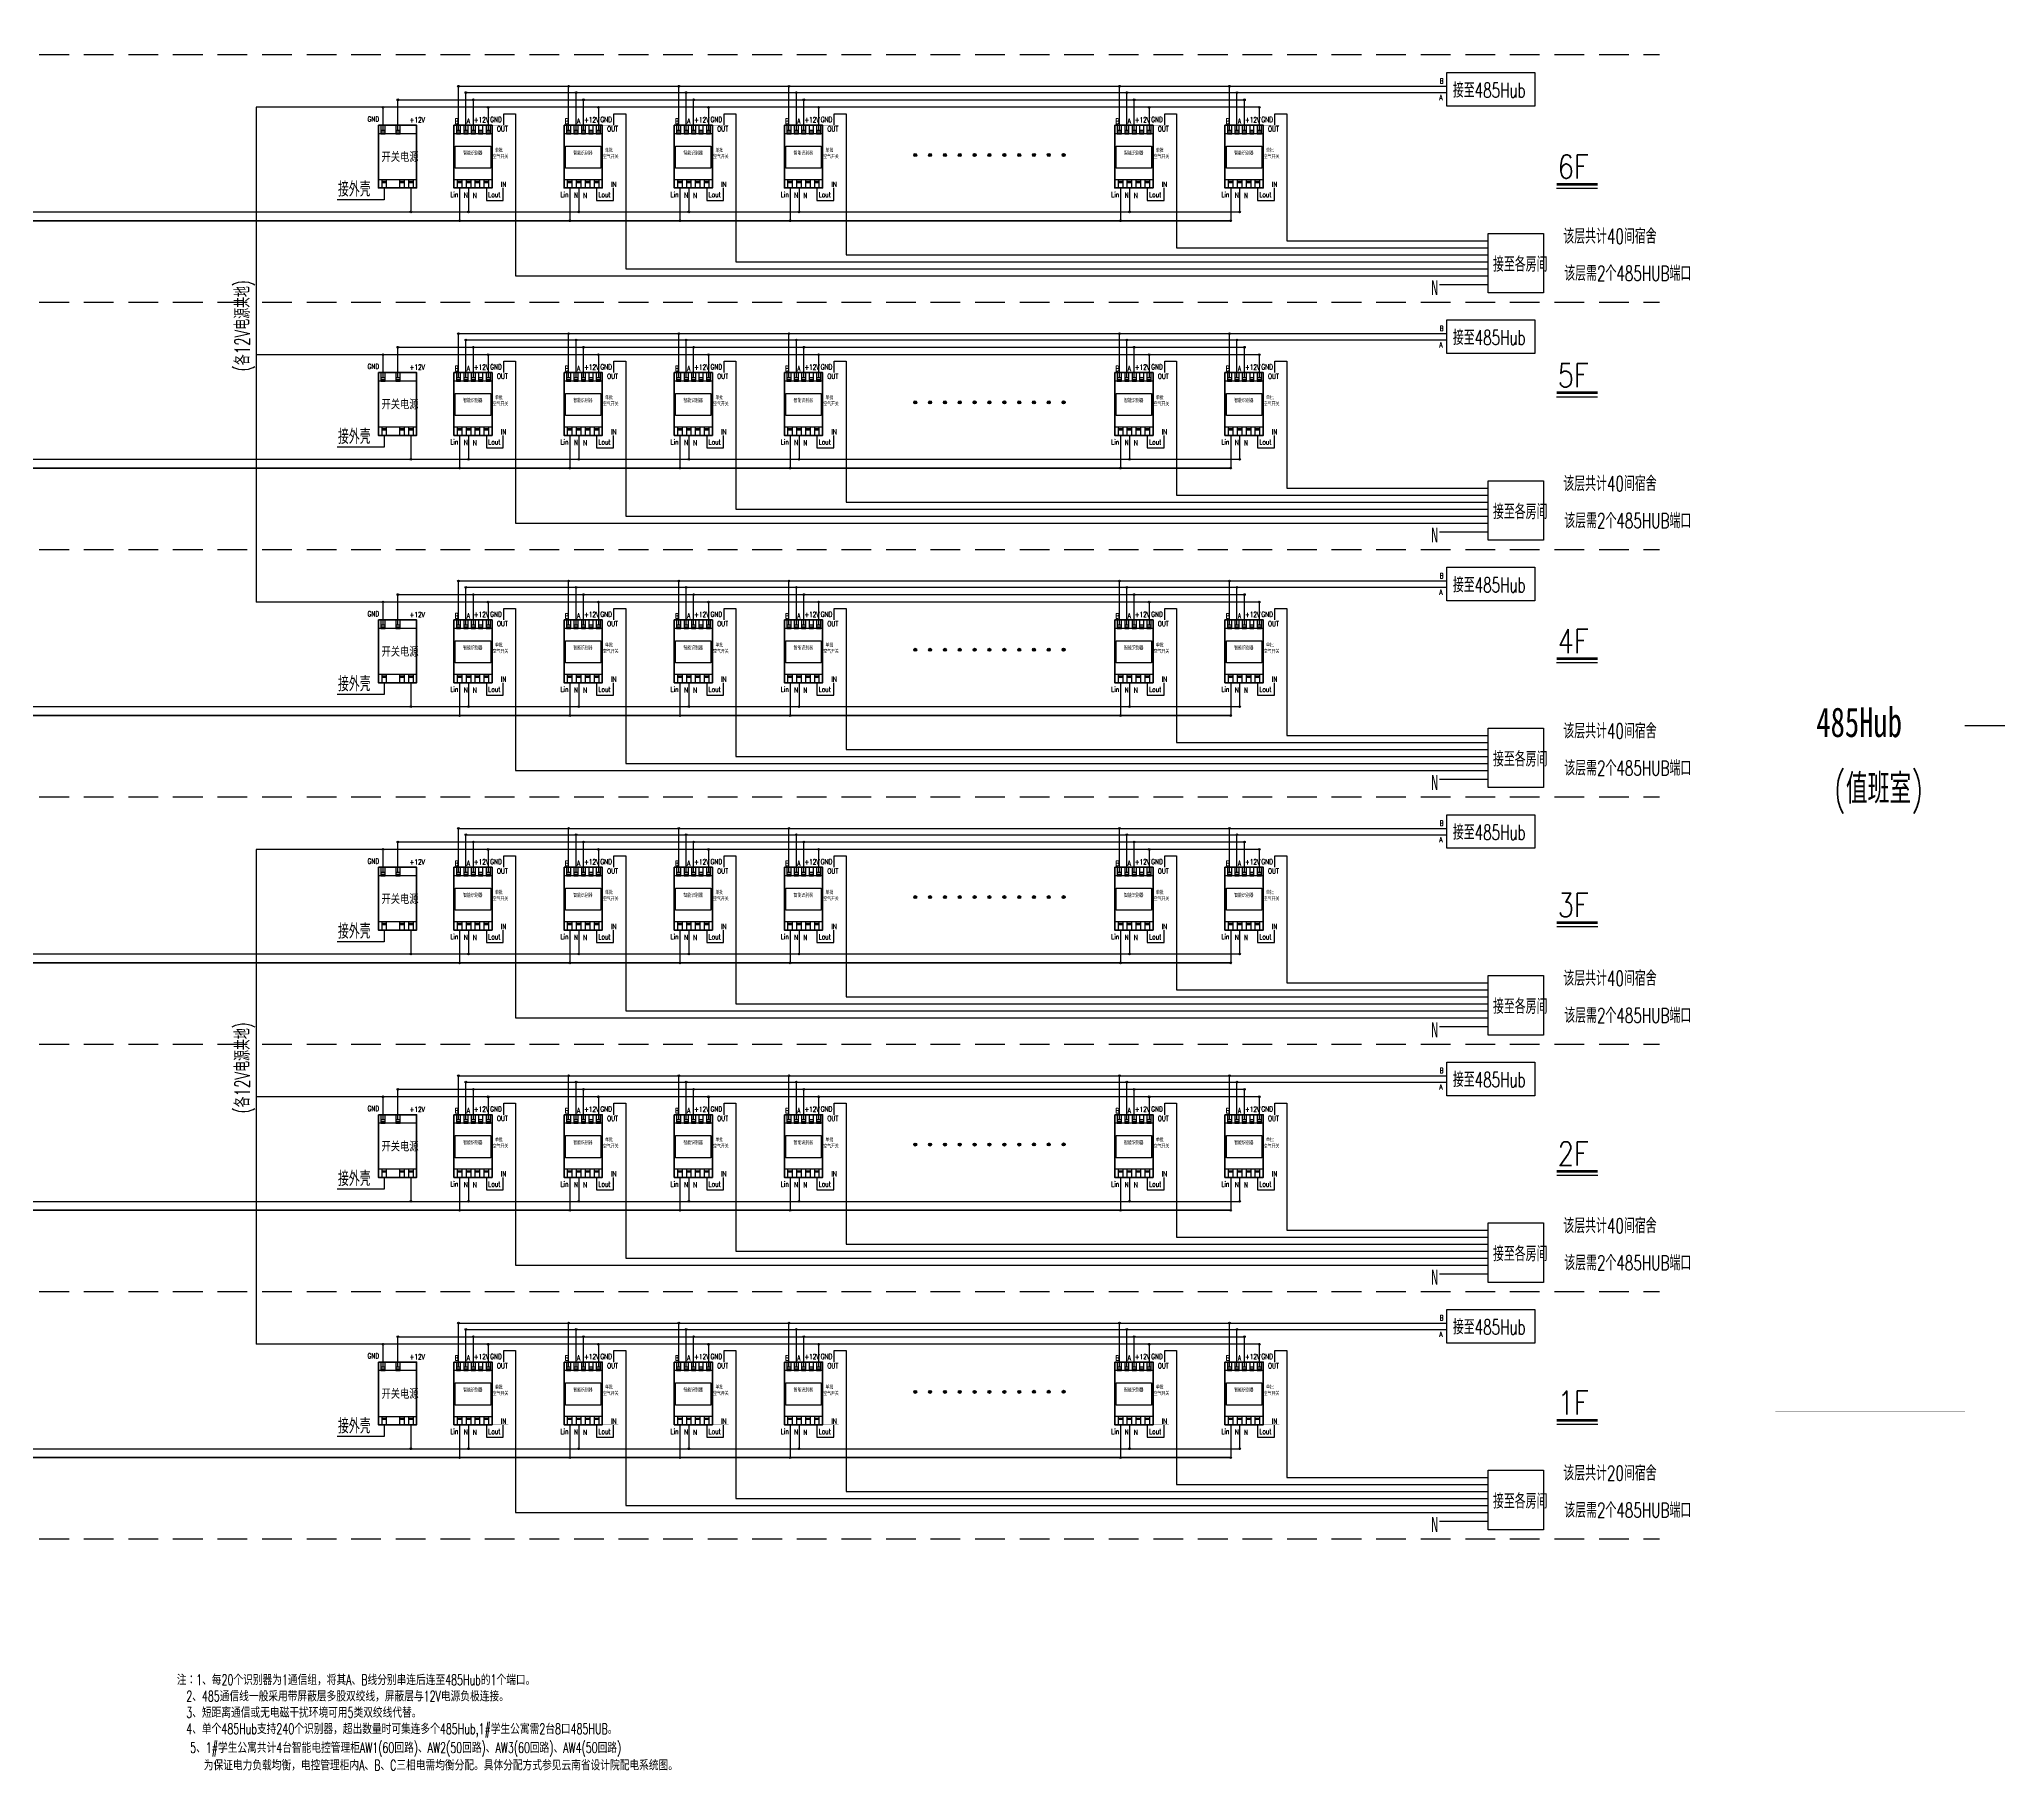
# Model space of a CAD drawing. Header units: millimetres. Extents: x -14098 to 347972, y -58509 to 133182.
# Drawn here: x 13899 to 80053, y 53677 to 111965 of the extents above; entities that cross this region are included whole.
import ezdxf
from ezdxf.enums import TextEntityAlignment as Align

# ---------------------------------------------------------------- set-up
doc = ezdxf.new("R2010")
doc.units = ezdxf.units.MM
doc.header["$LTSCALE"] = 1000
doc.linetypes.add('DASHED2', pattern=[0.375, 0.25, -0.125])
for name, color, linetype in [('5剖面线层', 1, 'Continuous'), ('6文字层', 3, 'Continuous'), ('RD', 1, 'Continuous'), ('TEXT', 3, 'Continuous')]:
    doc.layers.add(name, color=color, linetype=linetype)
doc.styles.add('PC_TEXTSTYLE', font='simplex.shx', dxfattribs={"width": 0.707, "bigfont": 'intecad.shx'})
doc.styles.add('romand', font='romans.shx', dxfattribs={"width": 0.75, "height": 300, "bigfont": 'fhztxt.shx'})
doc.styles.add('Z', font='romans', dxfattribs={"width": 0.8, "bigfont": 'z'})
doc.styles.add('样式 1', font='', dxfattribs={"width": 0.707})
doc.styles.get('样式 1').set_extended_font_data('KaiTi_GB2312')

# ---------------------------------------------------------------- blocks, each defined once
blk = doc.blocks.new('A$C324759D8')
for p, q in [((276, 2276), (276, 2607)), ((526, 2276), (526, 2607))]:
    blk.add_line(p, q)
for points in [[(122, 2452), (1407, 2452), (1407, 2166), (122, 2166)], [(204, 2166), (348, 2166), (348, 2452), (204, 2452)], [(204, 2223), (348, 2223), (348, 2276), (204, 2276)], [(454, 2166), (598, 2166), (598, 2452), (454, 2452)], [(454, 2223), (598, 2223), (598, 2276), (454, 2276)], [(704, 2166), (848, 2166), (848, 2452), (704, 2452)], [(704, 2223), (848, 2223), (848, 2276), (704, 2276)], [(954, 2166), (1098, 2166), (1098, 2452), (954, 2452)], [(954, 2223), (1098, 2223), (1098, 2276), (954, 2276)], [(1204, 2166), (1348, 2166), (1348, 2452), (1204, 2452)], [(1204, 2223), (1348, 2223), (1348, 2276), (1204, 2276)], [(169, 1749), (1360, 1749), (1360, 1005), (169, 1005)], [(122, 624), (1407, 624), (1407, 338), (122, 338)], [(242, 624), (387, 624), (387, 338), (242, 338)], [(242, 567), (387, 567), (387, 514), (242, 514)], [(542, 624), (687, 624), (687, 338), (542, 338)], [(542, 567), (687, 567), (687, 514), (542, 514)], [(842, 624), (987, 624), (987, 338), (842, 338)], [(842, 567), (987, 567), (987, 514), (842, 514)], [(1142, 624), (1287, 624), (1287, 338), (1142, 338)], [(1142, 567), (1287, 567), (1287, 514), (1142, 514)]]:
    blk.add_lwpolyline(points, close=True)
at = {"lineweight": 40}
blk.add_lwpolyline([(122, 2452), (1407, 2452), (1407, 338), (122, 338)], close=True, dxfattribs=at)
at = {"layer": 'RD', "color": 0, "const_width": 1}
blk.add_lwpolyline([(1407, 2452), (1950, 2452), (1950, 338), (1407, 338), (1407, 2452)], dxfattribs=at)
at = {"layer": '6文字层', "color": 7, "style": 'PC_TEXTSTYLE', "width": 0.667}
for s, p in [('B', (148, 2499)), ('A', (555, 2504)), ('+12V', (795, 2546)), ('GND', (1345, 2554)), ('OUT', (1570, 2239)), ('Lin', (0, 28)), ('N', (455, 7)), ('N', (761, 0)), ('Lout', (1278, 27)), ('IN', (1701, 372))]:
    blk.add_text(s, height=175, dxfattribs=at).set_placement(p)
at = {"layer": '6文字层', "color": 7, "style": 'Z', "width": 0.8}
for s, p in [('智能识别器', (433, 1571)), ('空气开关', (1432, 1456)), ('单批', (1505, 1668))]:
    blk.add_text(s, height=125, dxfattribs=at).set_placement(p, align=Align.TOP_LEFT)

msp = doc.modelspace()

# ---------------------------------------------------------------- hatches: boundary and pattern name
at = {"layer": '5剖面线层'}
h = msp.add_hatch(color=4, dxfattribs=at)
h.paths.add_polyline_path([(25940, 109927), (25968, 109927), (25997, 109927, 1)])
h.paths.add_polyline_path([(25997, 109927), (25968, 109927), (25968, 109899, 0.414214)])
h.paths.add_polyline_path([(25968, 109927), (25940, 109927, 0.414214), (25968, 109899)])
h = msp.add_hatch(color=5, dxfattribs=at)
h.paths.add_polyline_path([(27980, 110385), (28009, 110385), (28037, 110385, 1)])
h.paths.add_polyline_path([(28037, 110385), (28009, 110385), (28009, 110357, 0.414214)])
h.paths.add_polyline_path([(28009, 110385), (27980, 110385, 0.414214), (28009, 110357)])
h = msp.add_hatch(color=5, dxfattribs=at)
h.paths.add_polyline_path([(28230, 110171), (28259, 110171), (28287, 110171, 1)])
h.paths.add_polyline_path([(28287, 110171), (28259, 110171), (28259, 110143, 0.414214)])
h.paths.add_polyline_path([(28259, 110171), (28230, 110171, 0.414214), (28259, 110143)])
h = msp.add_hatch(color=4, dxfattribs=at)
h.paths.add_polyline_path([(28480, 109927), (28509, 109927), (28537, 109927, 1)])
h.paths.add_polyline_path([(28537, 109927), (28509, 109927), (28509, 109899, 0.414214)])
h.paths.add_polyline_path([(28509, 109927), (28480, 109927, 0.414214), (28509, 109899)])
h = msp.add_hatch(color=5, dxfattribs=at)
h.paths.add_polyline_path([(31688, 110385), (31717, 110385), (31745, 110385, 1)])
h.paths.add_polyline_path([(31745, 110385), (31717, 110385), (31717, 110357, 0.414214)])
h.paths.add_polyline_path([(31717, 110385), (31688, 110385, 0.414214), (31717, 110357)])
h = msp.add_hatch(color=5, dxfattribs=at)
h.paths.add_polyline_path([(31938, 110171), (31967, 110171), (31995, 110171, 1)])
h.paths.add_polyline_path([(31995, 110171), (31967, 110171), (31967, 110143, 0.414214)])
h.paths.add_polyline_path([(31967, 110171), (31938, 110171, 0.414214), (31967, 110143)])
h = msp.add_hatch(color=4, dxfattribs=at)
h.paths.add_polyline_path([(32188, 109927), (32217, 109927), (32245, 109927, 1)])
h.paths.add_polyline_path([(32245, 109927), (32217, 109927), (32217, 109899, 0.414214)])
h.paths.add_polyline_path([(32217, 109927), (32188, 109927, 0.414214), (32217, 109899)])
h = msp.add_hatch(color=5, dxfattribs=at)
h.paths.add_polyline_path([(35396, 110385), (35424, 110385), (35453, 110385, 1)])
h.paths.add_polyline_path([(35453, 110385), (35424, 110385), (35424, 110357, 0.414214)])
h.paths.add_polyline_path([(35424, 110385), (35396, 110385, 0.414214), (35424, 110357)])
h = msp.add_hatch(color=5, dxfattribs=at)
h.paths.add_polyline_path([(35646, 110171), (35674, 110171), (35703, 110171, 1)])
h.paths.add_polyline_path([(35703, 110171), (35674, 110171), (35674, 110143, 0.414214)])
h.paths.add_polyline_path([(35674, 110171), (35646, 110171, 0.414214), (35674, 110143)])
h = msp.add_hatch(color=4, dxfattribs=at)
h.paths.add_polyline_path([(35896, 109927), (35924, 109927), (35953, 109927, 1)])
h.paths.add_polyline_path([(35953, 109927), (35924, 109927), (35924, 109899, 0.414214)])
h.paths.add_polyline_path([(35924, 109927), (35896, 109927, 0.414214), (35924, 109899)])
h = msp.add_hatch(color=5, dxfattribs=at)
h.paths.add_polyline_path([(39104, 110385), (39132, 110385), (39160, 110385, 1)])
h.paths.add_polyline_path([(39160, 110385), (39132, 110385), (39132, 110357, 0.414214)])
h.paths.add_polyline_path([(39132, 110385), (39104, 110385, 0.414214), (39132, 110357)])
h = msp.add_hatch(color=5, dxfattribs=at)
h.paths.add_polyline_path([(39354, 110171), (39382, 110171), (39410, 110171, 1)])
h.paths.add_polyline_path([(39410, 110171), (39382, 110171), (39382, 110143, 0.414214)])
h.paths.add_polyline_path([(39382, 110171), (39354, 110171, 0.414214), (39382, 110143)])
h = msp.add_hatch(color=4, dxfattribs=at)
h.paths.add_polyline_path([(39604, 109927), (39632, 109927), (39660, 109927, 1)])
h.paths.add_polyline_path([(39660, 109927), (39632, 109927), (39632, 109899, 0.414214)])
h.paths.add_polyline_path([(39632, 109927), (39604, 109927, 0.414214), (39632, 109899)])
h = msp.add_hatch(color=5, dxfattribs=at)
h.paths.add_polyline_path([(50227, 110385), (50255, 110385), (50284, 110385, 1)])
h.paths.add_polyline_path([(50284, 110385), (50255, 110385), (50255, 110357, 0.414214)])
h.paths.add_polyline_path([(50255, 110385), (50227, 110385, 0.414214), (50255, 110357)])
h = msp.add_hatch(color=5, dxfattribs=at)
h.paths.add_polyline_path([(50477, 110171), (50505, 110171), (50534, 110171, 1)])
h.paths.add_polyline_path([(50534, 110171), (50505, 110171), (50505, 110143, 0.414214)])
h.paths.add_polyline_path([(50505, 110171), (50477, 110171, 0.414214), (50505, 110143)])
h = msp.add_hatch(color=4, dxfattribs=at)
h.paths.add_polyline_path([(50727, 109927), (50755, 109927), (50784, 109927, 1)])
h.paths.add_polyline_path([(50784, 109927), (50755, 109927), (50755, 109899, 0.414214)])
h.paths.add_polyline_path([(50755, 109927), (50727, 109927, 0.414214), (50755, 109899)])
h = msp.add_hatch(color=5, dxfattribs=at)
h.paths.add_polyline_path([(53935, 110385), (53963, 110385), (53991, 110385, 1)])
h.paths.add_polyline_path([(53991, 110385), (53963, 110385), (53963, 110357, 0.414214)])
h.paths.add_polyline_path([(53963, 110385), (53935, 110385, 0.414214), (53963, 110357)])
h = msp.add_hatch(color=5, dxfattribs=at)
h.paths.add_polyline_path([(54185, 110171), (54213, 110171), (54241, 110171, 1)])
h.paths.add_polyline_path([(54241, 110171), (54213, 110171), (54213, 110143, 0.414214)])
h.paths.add_polyline_path([(54213, 110171), (54185, 110171, 0.414214), (54213, 110143)])
h = msp.add_hatch(color=4, dxfattribs=at)
h.paths.add_polyline_path([(54435, 109927), (54463, 109927), (54491, 109927, 1)])
h.paths.add_polyline_path([(54491, 109927), (54463, 109927), (54463, 109899, 0.414214)])
h.paths.add_polyline_path([(54463, 109927), (54435, 109927, 0.414214), (54463, 109899)])
h = msp.add_hatch(color=6, dxfattribs=at)
h.paths.add_polyline_path([(25440, 109675), (25468, 109675), (25497, 109675, 1)])
h.paths.add_polyline_path([(25497, 109675), (25468, 109675), (25468, 109646, 0.414214)])
h.paths.add_polyline_path([(25468, 109675), (25440, 109675, 0.414214), (25468, 109646)])
h = msp.add_hatch(color=6, dxfattribs=at)
h.paths.add_polyline_path([(25440, 109675), (25468, 109675), (25497, 109675, 1)])
h.paths.add_polyline_path([(25497, 109675), (25468, 109675), (25468, 109646, 0.414214)])
h.paths.add_polyline_path([(25468, 109675), (25440, 109675, 0.414214), (25468, 109646)])
h = msp.add_hatch(color=6, dxfattribs=at)
h.paths.add_polyline_path([(28980, 109675), (29009, 109675), (29037, 109675, 1)])
h.paths.add_polyline_path([(29037, 109675), (29009, 109675), (29009, 109646, 0.414214)])
h.paths.add_polyline_path([(29009, 109675), (28980, 109675, 0.414214), (29009, 109646)])
h = msp.add_hatch(color=6, dxfattribs=at)
h.paths.add_polyline_path([(28980, 109675), (29009, 109675), (29037, 109675, 1)])
h.paths.add_polyline_path([(29037, 109675), (29009, 109675), (29009, 109646, 0.414214)])
h.paths.add_polyline_path([(29009, 109675), (28980, 109675, 0.414214), (29009, 109646)])
h = msp.add_hatch(color=6, dxfattribs=at)
h.paths.add_polyline_path([(32688, 109675), (32717, 109675), (32745, 109675, 1)])
h.paths.add_polyline_path([(32745, 109675), (32717, 109675), (32717, 109646, 0.414214)])
h.paths.add_polyline_path([(32717, 109675), (32688, 109675, 0.414214), (32717, 109646)])
h = msp.add_hatch(color=6, dxfattribs=at)
h.paths.add_polyline_path([(32688, 109675), (32717, 109675), (32745, 109675, 1)])
h.paths.add_polyline_path([(32745, 109675), (32717, 109675), (32717, 109646, 0.414214)])
h.paths.add_polyline_path([(32717, 109675), (32688, 109675, 0.414214), (32717, 109646)])
h = msp.add_hatch(color=6, dxfattribs=at)
h.paths.add_polyline_path([(36396, 109675), (36424, 109675), (36453, 109675, 1)])
h.paths.add_polyline_path([(36453, 109675), (36424, 109675), (36424, 109646, 0.414214)])
h.paths.add_polyline_path([(36424, 109675), (36396, 109675, 0.414214), (36424, 109646)])
h = msp.add_hatch(color=6, dxfattribs=at)
h.paths.add_polyline_path([(36396, 109675), (36424, 109675), (36453, 109675, 1)])
h.paths.add_polyline_path([(36453, 109675), (36424, 109675), (36424, 109646, 0.414214)])
h.paths.add_polyline_path([(36424, 109675), (36396, 109675, 0.414214), (36424, 109646)])
h = msp.add_hatch(color=6, dxfattribs=at)
h.paths.add_polyline_path([(40104, 109675), (40132, 109675), (40160, 109675, 1)])
h.paths.add_polyline_path([(40160, 109675), (40132, 109675), (40132, 109646, 0.414214)])
h.paths.add_polyline_path([(40132, 109675), (40104, 109675, 0.414214), (40132, 109646)])
h = msp.add_hatch(color=6, dxfattribs=at)
h.paths.add_polyline_path([(40104, 109675), (40132, 109675), (40160, 109675, 1)])
h.paths.add_polyline_path([(40160, 109675), (40132, 109675), (40132, 109646, 0.414214)])
h.paths.add_polyline_path([(40132, 109675), (40104, 109675, 0.414214), (40132, 109646)])
h = msp.add_hatch(color=6, dxfattribs=at)
h.paths.add_polyline_path([(51227, 109675), (51255, 109675), (51284, 109675, 1)])
h.paths.add_polyline_path([(51284, 109675), (51255, 109675), (51255, 109646, 0.414214)])
h.paths.add_polyline_path([(51255, 109675), (51227, 109675, 0.414214), (51255, 109646)])
h = msp.add_hatch(color=6, dxfattribs=at)
h.paths.add_polyline_path([(51227, 109675), (51255, 109675), (51284, 109675, 1)])
h.paths.add_polyline_path([(51284, 109675), (51255, 109675), (51255, 109646, 0.414214)])
h.paths.add_polyline_path([(51255, 109675), (51227, 109675, 0.414214), (51255, 109646)])
h = msp.add_hatch(color=6, dxfattribs=at)
h.paths.add_polyline_path([(54935, 109675), (54963, 109675), (54991, 109675, 1)])
h.paths.add_polyline_path([(54991, 109675), (54963, 109675), (54963, 109646, 0.414214)])
h.paths.add_polyline_path([(54963, 109675), (54935, 109675, 0.414214), (54963, 109646)])
h = msp.add_hatch(color=6, dxfattribs=at)
h.paths.add_polyline_path([(54935, 109675), (54963, 109675), (54991, 109675, 1)])
h.paths.add_polyline_path([(54991, 109675), (54963, 109675), (54963, 109646, 0.414214)])
h.paths.add_polyline_path([(54963, 109675), (54935, 109675, 0.414214), (54963, 109646)])
for points in [[(43432, 108070, 1), (43331, 108070, 1)], [(43932, 108070, 1), (43831, 108070, 1)], [(44432, 108070, 1), (44331, 108070, 1)], [(44932, 108070, 1), (44831, 108070, 1)], [(45432, 108070, 1), (45331, 108070, 1)], [(45932, 108070, 1), (45831, 108070, 1)], [(46432, 108070, 1), (46331, 108070, 1)], [(46932, 108070, 1), (46831, 108070, 1)], [(47428, 108071, 1), (47327, 108071, 1)], [(47928, 108071, 1), (47827, 108071, 1)], [(48428, 108071, 1), (48327, 108071, 1)], [(43432, 99742, 1), (43331, 99742, 1)], [(43932, 99742, 1), (43831, 99742, 1)], [(44432, 99742, 1), (44331, 99742, 1)], [(44932, 99742, 1), (44831, 99742, 1)], [(45432, 99742, 1), (45331, 99742, 1)], [(45932, 99742, 1), (45831, 99742, 1)], [(46432, 99742, 1), (46331, 99742, 1)], [(46932, 99742, 1), (46831, 99742, 1)], [(47428, 99743, 1), (47327, 99743, 1)], [(47928, 99743, 1), (47827, 99743, 1)], [(48428, 99743, 1), (48327, 99743, 1)], [(43432, 91414, 1), (43331, 91414, 1)], [(43932, 91414, 1), (43831, 91414, 1)], [(44432, 91414, 1), (44331, 91414, 1)], [(44932, 91414, 1), (44831, 91414, 1)], [(45432, 91414, 1), (45331, 91414, 1)], [(45932, 91414, 1), (45831, 91414, 1)], [(46432, 91414, 1), (46331, 91414, 1)], [(46932, 91414, 1), (46831, 91414, 1)], [(47428, 91415, 1), (47327, 91415, 1)], [(47928, 91415, 1), (47827, 91415, 1)], [(48428, 91415, 1), (48327, 91415, 1)], [(43432, 83086, 1), (43331, 83086, 1)], [(43932, 83086, 1), (43831, 83086, 1)], [(44432, 83086, 1), (44331, 83086, 1)], [(44932, 83086, 1), (44831, 83086, 1)], [(45432, 83086, 1), (45331, 83086, 1)], [(45932, 83086, 1), (45831, 83086, 1)], [(46432, 83086, 1), (46331, 83086, 1)], [(46932, 83086, 1), (46831, 83086, 1)], [(47428, 83087, 1), (47327, 83087, 1)], [(47928, 83087, 1), (47827, 83087, 1)], [(48428, 83087, 1), (48327, 83087, 1)], [(43432, 74758, 1), (43331, 74758, 1)], [(43932, 74758, 1), (43831, 74758, 1)], [(44432, 74758, 1), (44331, 74758, 1)], [(44932, 74758, 1), (44831, 74758, 1)], [(45432, 74758, 1), (45331, 74758, 1)], [(45932, 74758, 1), (45831, 74758, 1)], [(46432, 74758, 1), (46331, 74758, 1)], [(46932, 74758, 1), (46831, 74758, 1)], [(47428, 74759, 1), (47327, 74759, 1)], [(47928, 74759, 1), (47827, 74759, 1)], [(48428, 74759, 1), (48327, 74759, 1)], [(43432, 66430, 1), (43331, 66430, 1)], [(43932, 66430, 1), (43831, 66430, 1)], [(44432, 66430, 1), (44331, 66430, 1)], [(44932, 66430, 1), (44831, 66430, 1)], [(45432, 66430, 1), (45331, 66430, 1)], [(45932, 66430, 1), (45831, 66430, 1)], [(46432, 66430, 1), (46331, 66430, 1)], [(46932, 66430, 1), (46831, 66430, 1)], [(47428, 66432, 1), (47327, 66432, 1)], [(47928, 66432, 1), (47827, 66432, 1)], [(48428, 66432, 1), (48327, 66432, 1)]]:
    msp.add_hatch(color=4, dxfattribs=at).paths.add_polyline_path(points)
h = msp.add_hatch(color=4, dxfattribs=at)
h.paths.add_polyline_path([(26379, 106155), (26407, 106155), (26436, 106155, 1)])
h.paths.add_polyline_path([(26436, 106155), (26407, 106155), (26407, 106127, 0.414214)])
h.paths.add_polyline_path([(26407, 106155), (26379, 106155, 0.414214), (26407, 106127)])
h = msp.add_hatch(color=1, dxfattribs=at)
h.paths.add_polyline_path([(28019, 105856), (28047, 105856), (28076, 105856, 1)])
h.paths.add_polyline_path([(28076, 105856), (28047, 105856), (28047, 105827, 0.414214)])
h.paths.add_polyline_path([(28047, 105856), (28019, 105856, 0.414214), (28047, 105827)])
h = msp.add_hatch(color=4, dxfattribs=at)
h.paths.add_polyline_path([(28319, 106155), (28347, 106155), (28376, 106155, 1)])
h.paths.add_polyline_path([(28376, 106155), (28347, 106155), (28347, 106127, 0.414214)])
h.paths.add_polyline_path([(28347, 106155), (28319, 106155, 0.414214), (28347, 106127)])
h = msp.add_hatch(color=1, dxfattribs=at)
h.paths.add_polyline_path([(31727, 105856), (31755, 105856), (31784, 105856, 1)])
h.paths.add_polyline_path([(31784, 105856), (31755, 105856), (31755, 105827, 0.414214)])
h.paths.add_polyline_path([(31755, 105856), (31727, 105856, 0.414214), (31755, 105827)])
h = msp.add_hatch(color=4, dxfattribs=at)
h.paths.add_polyline_path([(32027, 106155), (32055, 106155), (32084, 106155, 1)])
h.paths.add_polyline_path([(32084, 106155), (32055, 106155), (32055, 106127, 0.414214)])
h.paths.add_polyline_path([(32055, 106155), (32027, 106155, 0.414214), (32055, 106127)])
h = msp.add_hatch(color=1, dxfattribs=at)
h.paths.add_polyline_path([(35434, 105856), (35463, 105856), (35491, 105856, 1)])
h.paths.add_polyline_path([(35491, 105856), (35463, 105856), (35463, 105827, 0.414214)])
h.paths.add_polyline_path([(35463, 105856), (35434, 105856, 0.414214), (35463, 105827)])
h = msp.add_hatch(color=4, dxfattribs=at)
h.paths.add_polyline_path([(35734, 106155), (35763, 106155), (35791, 106155, 1)])
h.paths.add_polyline_path([(35791, 106155), (35763, 106155), (35763, 106127, 0.414214)])
h.paths.add_polyline_path([(35763, 106155), (35734, 106155, 0.414214), (35763, 106127)])
h = msp.add_hatch(color=1, dxfattribs=at)
h.paths.add_polyline_path([(39142, 105856), (39171, 105856), (39199, 105856, 1)])
h.paths.add_polyline_path([(39199, 105856), (39171, 105856), (39171, 105827, 0.414214)])
h.paths.add_polyline_path([(39171, 105856), (39142, 105856, 0.414214), (39171, 105827)])
h = msp.add_hatch(color=4, dxfattribs=at)
h.paths.add_polyline_path([(39442, 106155), (39471, 106155), (39499, 106155, 1)])
h.paths.add_polyline_path([(39499, 106155), (39471, 106155), (39471, 106127, 0.414214)])
h.paths.add_polyline_path([(39471, 106155), (39442, 106155, 0.414214), (39471, 106127)])
h = msp.add_hatch(color=1, dxfattribs=at)
h.paths.add_polyline_path([(50265, 105856), (50294, 105856), (50322, 105856, 1)])
h.paths.add_polyline_path([(50322, 105856), (50294, 105856), (50294, 105827, 0.414214)])
h.paths.add_polyline_path([(50294, 105856), (50265, 105856, 0.414214), (50294, 105827)])
h = msp.add_hatch(color=4, dxfattribs=at)
h.paths.add_polyline_path([(50565, 106155), (50594, 106155), (50622, 106155, 1)])
h.paths.add_polyline_path([(50622, 106155), (50594, 106155), (50594, 106127, 0.414214)])
h.paths.add_polyline_path([(50594, 106155), (50565, 106155, 0.414214), (50594, 106127)])
h = msp.add_hatch(color=1, dxfattribs=at)
h.paths.add_polyline_path([(53973, 105856), (54002, 105856), (54030, 105856, 1)])
h.paths.add_polyline_path([(54030, 105856), (54002, 105856), (54002, 105827, 0.414214)])
h.paths.add_polyline_path([(54002, 105856), (53973, 105856, 0.414214), (54002, 105827)])
h = msp.add_hatch(color=4, dxfattribs=at)
h.paths.add_polyline_path([(54273, 106155), (54302, 106155), (54330, 106155, 1)])
h.paths.add_polyline_path([(54330, 106155), (54302, 106155), (54302, 106127, 0.414214)])
h.paths.add_polyline_path([(54302, 106155), (54273, 106155, 0.414214), (54302, 106127)])
h = msp.add_hatch(color=5, dxfattribs=at)
h.paths.add_polyline_path([(27980, 102057), (28009, 102057), (28037, 102057, 1)])
h.paths.add_polyline_path([(28037, 102057), (28009, 102057), (28009, 102029, 0.414214)])
h.paths.add_polyline_path([(28009, 102057), (27980, 102057, 0.414214), (28009, 102029)])
h = msp.add_hatch(color=5, dxfattribs=at)
h.paths.add_polyline_path([(31688, 102057), (31717, 102057), (31745, 102057, 1)])
h.paths.add_polyline_path([(31745, 102057), (31717, 102057), (31717, 102029, 0.414214)])
h.paths.add_polyline_path([(31717, 102057), (31688, 102057, 0.414214), (31717, 102029)])
h = msp.add_hatch(color=5, dxfattribs=at)
h.paths.add_polyline_path([(35396, 102057), (35424, 102057), (35453, 102057, 1)])
h.paths.add_polyline_path([(35453, 102057), (35424, 102057), (35424, 102029, 0.414214)])
h.paths.add_polyline_path([(35424, 102057), (35396, 102057, 0.414214), (35424, 102029)])
h = msp.add_hatch(color=5, dxfattribs=at)
h.paths.add_polyline_path([(39104, 102057), (39132, 102057), (39160, 102057, 1)])
h.paths.add_polyline_path([(39160, 102057), (39132, 102057), (39132, 102029, 0.414214)])
h.paths.add_polyline_path([(39132, 102057), (39104, 102057, 0.414214), (39132, 102029)])
h = msp.add_hatch(color=5, dxfattribs=at)
h.paths.add_polyline_path([(50227, 102057), (50255, 102057), (50284, 102057, 1)])
h.paths.add_polyline_path([(50284, 102057), (50255, 102057), (50255, 102029, 0.414214)])
h.paths.add_polyline_path([(50255, 102057), (50227, 102057, 0.414214), (50255, 102029)])
h = msp.add_hatch(color=5, dxfattribs=at)
h.paths.add_polyline_path([(53935, 102057), (53963, 102057), (53991, 102057, 1)])
h.paths.add_polyline_path([(53991, 102057), (53963, 102057), (53963, 102029, 0.414214)])
h.paths.add_polyline_path([(53963, 102057), (53935, 102057, 0.414214), (53963, 102029)])
h = msp.add_hatch(color=6, dxfattribs=at)
h.paths.add_polyline_path([(25440, 101347), (25468, 101347), (25497, 101347, 1)])
h.paths.add_polyline_path([(25497, 101347), (25468, 101347), (25468, 101319, 0.414214)])
h.paths.add_polyline_path([(25468, 101347), (25440, 101347, 0.414214), (25468, 101319)])
h = msp.add_hatch(color=6, dxfattribs=at)
h.paths.add_polyline_path([(25440, 101347), (25468, 101347), (25497, 101347, 1)])
h.paths.add_polyline_path([(25497, 101347), (25468, 101347), (25468, 101319, 0.414214)])
h.paths.add_polyline_path([(25468, 101347), (25440, 101347, 0.414214), (25468, 101319)])
h = msp.add_hatch(color=4, dxfattribs=at)
h.paths.add_polyline_path([(25940, 101600), (25968, 101600), (25997, 101600, 1)])
h.paths.add_polyline_path([(25997, 101600), (25968, 101600), (25968, 101571, 0.414214)])
h.paths.add_polyline_path([(25968, 101600), (25940, 101600, 0.414214), (25968, 101571)])
h = msp.add_hatch(color=5, dxfattribs=at)
h.paths.add_polyline_path([(28230, 101843), (28259, 101843), (28287, 101843, 1)])
h.paths.add_polyline_path([(28287, 101843), (28259, 101843), (28259, 101815, 0.414214)])
h.paths.add_polyline_path([(28259, 101843), (28230, 101843, 0.414214), (28259, 101815)])
h = msp.add_hatch(color=4, dxfattribs=at)
h.paths.add_polyline_path([(28480, 101600), (28509, 101600), (28537, 101600, 1)])
h.paths.add_polyline_path([(28537, 101600), (28509, 101600), (28509, 101571, 0.414214)])
h.paths.add_polyline_path([(28509, 101600), (28480, 101600, 0.414214), (28509, 101571)])
h = msp.add_hatch(color=6, dxfattribs=at)
h.paths.add_polyline_path([(28980, 101347), (29009, 101347), (29037, 101347, 1)])
h.paths.add_polyline_path([(29037, 101347), (29009, 101347), (29009, 101319, 0.414214)])
h.paths.add_polyline_path([(29009, 101347), (28980, 101347, 0.414214), (29009, 101319)])
h = msp.add_hatch(color=6, dxfattribs=at)
h.paths.add_polyline_path([(28980, 101347), (29009, 101347), (29037, 101347, 1)])
h.paths.add_polyline_path([(29037, 101347), (29009, 101347), (29009, 101319, 0.414214)])
h.paths.add_polyline_path([(29009, 101347), (28980, 101347, 0.414214), (29009, 101319)])
h = msp.add_hatch(color=5, dxfattribs=at)
h.paths.add_polyline_path([(31938, 101843), (31967, 101843), (31995, 101843, 1)])
h.paths.add_polyline_path([(31995, 101843), (31967, 101843), (31967, 101815, 0.414214)])
h.paths.add_polyline_path([(31967, 101843), (31938, 101843, 0.414214), (31967, 101815)])
h = msp.add_hatch(color=4, dxfattribs=at)
h.paths.add_polyline_path([(32188, 101600), (32217, 101600), (32245, 101600, 1)])
h.paths.add_polyline_path([(32245, 101600), (32217, 101600), (32217, 101571, 0.414214)])
h.paths.add_polyline_path([(32217, 101600), (32188, 101600, 0.414214), (32217, 101571)])
h = msp.add_hatch(color=6, dxfattribs=at)
h.paths.add_polyline_path([(32688, 101347), (32717, 101347), (32745, 101347, 1)])
h.paths.add_polyline_path([(32745, 101347), (32717, 101347), (32717, 101319, 0.414214)])
h.paths.add_polyline_path([(32717, 101347), (32688, 101347, 0.414214), (32717, 101319)])
h = msp.add_hatch(color=6, dxfattribs=at)
h.paths.add_polyline_path([(32688, 101347), (32717, 101347), (32745, 101347, 1)])
h.paths.add_polyline_path([(32745, 101347), (32717, 101347), (32717, 101319, 0.414214)])
h.paths.add_polyline_path([(32717, 101347), (32688, 101347, 0.414214), (32717, 101319)])
h = msp.add_hatch(color=5, dxfattribs=at)
h.paths.add_polyline_path([(35646, 101843), (35674, 101843), (35703, 101843, 1)])
h.paths.add_polyline_path([(35703, 101843), (35674, 101843), (35674, 101815, 0.414214)])
h.paths.add_polyline_path([(35674, 101843), (35646, 101843, 0.414214), (35674, 101815)])
h = msp.add_hatch(color=4, dxfattribs=at)
h.paths.add_polyline_path([(35896, 101600), (35924, 101600), (35953, 101600, 1)])
h.paths.add_polyline_path([(35953, 101600), (35924, 101600), (35924, 101571, 0.414214)])
h.paths.add_polyline_path([(35924, 101600), (35896, 101600, 0.414214), (35924, 101571)])
h = msp.add_hatch(color=6, dxfattribs=at)
h.paths.add_polyline_path([(36396, 101347), (36424, 101347), (36453, 101347, 1)])
h.paths.add_polyline_path([(36453, 101347), (36424, 101347), (36424, 101319, 0.414214)])
h.paths.add_polyline_path([(36424, 101347), (36396, 101347, 0.414214), (36424, 101319)])
h = msp.add_hatch(color=6, dxfattribs=at)
h.paths.add_polyline_path([(36396, 101347), (36424, 101347), (36453, 101347, 1)])
h.paths.add_polyline_path([(36453, 101347), (36424, 101347), (36424, 101319, 0.414214)])
h.paths.add_polyline_path([(36424, 101347), (36396, 101347, 0.414214), (36424, 101319)])
h = msp.add_hatch(color=5, dxfattribs=at)
h.paths.add_polyline_path([(39354, 101843), (39382, 101843), (39410, 101843, 1)])
h.paths.add_polyline_path([(39410, 101843), (39382, 101843), (39382, 101815, 0.414214)])
h.paths.add_polyline_path([(39382, 101843), (39354, 101843, 0.414214), (39382, 101815)])
h = msp.add_hatch(color=4, dxfattribs=at)
h.paths.add_polyline_path([(39604, 101600), (39632, 101600), (39660, 101600, 1)])
h.paths.add_polyline_path([(39660, 101600), (39632, 101600), (39632, 101571, 0.414214)])
h.paths.add_polyline_path([(39632, 101600), (39604, 101600, 0.414214), (39632, 101571)])
h = msp.add_hatch(color=6, dxfattribs=at)
h.paths.add_polyline_path([(40104, 101347), (40132, 101347), (40160, 101347, 1)])
h.paths.add_polyline_path([(40160, 101347), (40132, 101347), (40132, 101319, 0.414214)])
h.paths.add_polyline_path([(40132, 101347), (40104, 101347, 0.414214), (40132, 101319)])
h = msp.add_hatch(color=6, dxfattribs=at)
h.paths.add_polyline_path([(40104, 101347), (40132, 101347), (40160, 101347, 1)])
h.paths.add_polyline_path([(40160, 101347), (40132, 101347), (40132, 101319, 0.414214)])
h.paths.add_polyline_path([(40132, 101347), (40104, 101347, 0.414214), (40132, 101319)])
h = msp.add_hatch(color=5, dxfattribs=at)
h.paths.add_polyline_path([(50477, 101843), (50505, 101843), (50534, 101843, 1)])
h.paths.add_polyline_path([(50534, 101843), (50505, 101843), (50505, 101815, 0.414214)])
h.paths.add_polyline_path([(50505, 101843), (50477, 101843, 0.414214), (50505, 101815)])
h = msp.add_hatch(color=4, dxfattribs=at)
h.paths.add_polyline_path([(50727, 101600), (50755, 101600), (50784, 101600, 1)])
h.paths.add_polyline_path([(50784, 101600), (50755, 101600), (50755, 101571, 0.414214)])
h.paths.add_polyline_path([(50755, 101600), (50727, 101600, 0.414214), (50755, 101571)])
h = msp.add_hatch(color=6, dxfattribs=at)
h.paths.add_polyline_path([(51227, 101347), (51255, 101347), (51284, 101347, 1)])
h.paths.add_polyline_path([(51284, 101347), (51255, 101347), (51255, 101319, 0.414214)])
h.paths.add_polyline_path([(51255, 101347), (51227, 101347, 0.414214), (51255, 101319)])
h = msp.add_hatch(color=6, dxfattribs=at)
h.paths.add_polyline_path([(51227, 101347), (51255, 101347), (51284, 101347, 1)])
h.paths.add_polyline_path([(51284, 101347), (51255, 101347), (51255, 101319, 0.414214)])
h.paths.add_polyline_path([(51255, 101347), (51227, 101347, 0.414214), (51255, 101319)])
h = msp.add_hatch(color=5, dxfattribs=at)
h.paths.add_polyline_path([(54185, 101843), (54213, 101843), (54241, 101843, 1)])
h.paths.add_polyline_path([(54241, 101843), (54213, 101843), (54213, 101815, 0.414214)])
h.paths.add_polyline_path([(54213, 101843), (54185, 101843, 0.414214), (54213, 101815)])
h = msp.add_hatch(color=4, dxfattribs=at)
h.paths.add_polyline_path([(54435, 101600), (54463, 101600), (54491, 101600, 1)])
h.paths.add_polyline_path([(54491, 101600), (54463, 101600), (54463, 101571, 0.414214)])
h.paths.add_polyline_path([(54463, 101600), (54435, 101600, 0.414214), (54463, 101571)])
h = msp.add_hatch(color=6, dxfattribs=at)
h.paths.add_polyline_path([(54935, 101347), (54963, 101347), (54991, 101347, 1)])
h.paths.add_polyline_path([(54991, 101347), (54963, 101347), (54963, 101319, 0.414214)])
h.paths.add_polyline_path([(54963, 101347), (54935, 101347, 0.414214), (54963, 101319)])
h = msp.add_hatch(color=6, dxfattribs=at)
h.paths.add_polyline_path([(54935, 101347), (54963, 101347), (54991, 101347, 1)])
h.paths.add_polyline_path([(54991, 101347), (54963, 101347), (54963, 101319, 0.414214)])
h.paths.add_polyline_path([(54963, 101347), (54935, 101347, 0.414214), (54963, 101319)])
h = msp.add_hatch(color=4, dxfattribs=at)
h.paths.add_polyline_path([(26379, 97827), (26407, 97827), (26436, 97827, 1)])
h.paths.add_polyline_path([(26436, 97827), (26407, 97827), (26407, 97799, 0.414214)])
h.paths.add_polyline_path([(26407, 97827), (26379, 97827, 0.414214), (26407, 97799)])
h = msp.add_hatch(color=1, dxfattribs=at)
h.paths.add_polyline_path([(28019, 97528), (28047, 97528), (28076, 97528, 1)])
h.paths.add_polyline_path([(28076, 97528), (28047, 97528), (28047, 97499, 0.414214)])
h.paths.add_polyline_path([(28047, 97528), (28019, 97528, 0.414214), (28047, 97499)])
h = msp.add_hatch(color=4, dxfattribs=at)
h.paths.add_polyline_path([(28319, 97827), (28347, 97827), (28376, 97827, 1)])
h.paths.add_polyline_path([(28376, 97827), (28347, 97827), (28347, 97799, 0.414214)])
h.paths.add_polyline_path([(28347, 97827), (28319, 97827, 0.414214), (28347, 97799)])
h = msp.add_hatch(color=1, dxfattribs=at)
h.paths.add_polyline_path([(31727, 97528), (31755, 97528), (31784, 97528, 1)])
h.paths.add_polyline_path([(31784, 97528), (31755, 97528), (31755, 97499, 0.414214)])
h.paths.add_polyline_path([(31755, 97528), (31727, 97528, 0.414214), (31755, 97499)])
h = msp.add_hatch(color=4, dxfattribs=at)
h.paths.add_polyline_path([(32027, 97827), (32055, 97827), (32084, 97827, 1)])
h.paths.add_polyline_path([(32084, 97827), (32055, 97827), (32055, 97799, 0.414214)])
h.paths.add_polyline_path([(32055, 97827), (32027, 97827, 0.414214), (32055, 97799)])
h = msp.add_hatch(color=1, dxfattribs=at)
h.paths.add_polyline_path([(35434, 97528), (35463, 97528), (35491, 97528, 1)])
h.paths.add_polyline_path([(35491, 97528), (35463, 97528), (35463, 97499, 0.414214)])
h.paths.add_polyline_path([(35463, 97528), (35434, 97528, 0.414214), (35463, 97499)])
h = msp.add_hatch(color=4, dxfattribs=at)
h.paths.add_polyline_path([(35734, 97827), (35763, 97827), (35791, 97827, 1)])
h.paths.add_polyline_path([(35791, 97827), (35763, 97827), (35763, 97799, 0.414214)])
h.paths.add_polyline_path([(35763, 97827), (35734, 97827, 0.414214), (35763, 97799)])
h = msp.add_hatch(color=1, dxfattribs=at)
h.paths.add_polyline_path([(39142, 97528), (39171, 97528), (39199, 97528, 1)])
h.paths.add_polyline_path([(39199, 97528), (39171, 97528), (39171, 97499, 0.414214)])
h.paths.add_polyline_path([(39171, 97528), (39142, 97528, 0.414214), (39171, 97499)])
h = msp.add_hatch(color=4, dxfattribs=at)
h.paths.add_polyline_path([(39442, 97827), (39471, 97827), (39499, 97827, 1)])
h.paths.add_polyline_path([(39499, 97827), (39471, 97827), (39471, 97799, 0.414214)])
h.paths.add_polyline_path([(39471, 97827), (39442, 97827, 0.414214), (39471, 97799)])
h = msp.add_hatch(color=1, dxfattribs=at)
h.paths.add_polyline_path([(50265, 97528), (50294, 97528), (50322, 97528, 1)])
h.paths.add_polyline_path([(50322, 97528), (50294, 97528), (50294, 97499, 0.414214)])
h.paths.add_polyline_path([(50294, 97528), (50265, 97528, 0.414214), (50294, 97499)])
h = msp.add_hatch(color=4, dxfattribs=at)
h.paths.add_polyline_path([(50565, 97827), (50594, 97827), (50622, 97827, 1)])
h.paths.add_polyline_path([(50622, 97827), (50594, 97827), (50594, 97799, 0.414214)])
h.paths.add_polyline_path([(50594, 97827), (50565, 97827, 0.414214), (50594, 97799)])
h = msp.add_hatch(color=1, dxfattribs=at)
h.paths.add_polyline_path([(53973, 97528), (54002, 97528), (54030, 97528, 1)])
h.paths.add_polyline_path([(54030, 97528), (54002, 97528), (54002, 97499, 0.414214)])
h.paths.add_polyline_path([(54002, 97528), (53973, 97528, 0.414214), (54002, 97499)])
h = msp.add_hatch(color=4, dxfattribs=at)
h.paths.add_polyline_path([(54273, 97827), (54302, 97827), (54330, 97827, 1)])
h.paths.add_polyline_path([(54330, 97827), (54302, 97827), (54302, 97799, 0.414214)])
h.paths.add_polyline_path([(54302, 97827), (54273, 97827, 0.414214), (54302, 97799)])
h = msp.add_hatch(color=4, dxfattribs=at)
h.paths.add_polyline_path([(25940, 93272), (25968, 93272), (25997, 93272, 1)])
h.paths.add_polyline_path([(25997, 93272), (25968, 93272), (25968, 93243, 0.414214)])
h.paths.add_polyline_path([(25968, 93272), (25940, 93272, 0.414214), (25968, 93243)])
h = msp.add_hatch(color=5, dxfattribs=at)
h.paths.add_polyline_path([(27980, 93729), (28009, 93729), (28037, 93729, 1)])
h.paths.add_polyline_path([(28037, 93729), (28009, 93729), (28009, 93701, 0.414214)])
h.paths.add_polyline_path([(28009, 93729), (27980, 93729, 0.414214), (28009, 93701)])
h = msp.add_hatch(color=5, dxfattribs=at)
h.paths.add_polyline_path([(28230, 93516), (28259, 93516), (28287, 93516, 1)])
h.paths.add_polyline_path([(28287, 93516), (28259, 93516), (28259, 93487, 0.414214)])
h.paths.add_polyline_path([(28259, 93516), (28230, 93516, 0.414214), (28259, 93487)])
h = msp.add_hatch(color=4, dxfattribs=at)
h.paths.add_polyline_path([(28480, 93272), (28509, 93272), (28537, 93272, 1)])
h.paths.add_polyline_path([(28537, 93272), (28509, 93272), (28509, 93243, 0.414214)])
h.paths.add_polyline_path([(28509, 93272), (28480, 93272, 0.414214), (28509, 93243)])
h = msp.add_hatch(color=5, dxfattribs=at)
h.paths.add_polyline_path([(31688, 93729), (31717, 93729), (31745, 93729, 1)])
h.paths.add_polyline_path([(31745, 93729), (31717, 93729), (31717, 93701, 0.414214)])
h.paths.add_polyline_path([(31717, 93729), (31688, 93729, 0.414214), (31717, 93701)])
h = msp.add_hatch(color=5, dxfattribs=at)
h.paths.add_polyline_path([(31938, 93516), (31967, 93516), (31995, 93516, 1)])
h.paths.add_polyline_path([(31995, 93516), (31967, 93516), (31967, 93487, 0.414214)])
h.paths.add_polyline_path([(31967, 93516), (31938, 93516, 0.414214), (31967, 93487)])
h = msp.add_hatch(color=4, dxfattribs=at)
h.paths.add_polyline_path([(32188, 93272), (32217, 93272), (32245, 93272, 1)])
h.paths.add_polyline_path([(32245, 93272), (32217, 93272), (32217, 93243, 0.414214)])
h.paths.add_polyline_path([(32217, 93272), (32188, 93272, 0.414214), (32217, 93243)])
h = msp.add_hatch(color=5, dxfattribs=at)
h.paths.add_polyline_path([(35396, 93729), (35424, 93729), (35453, 93729, 1)])
h.paths.add_polyline_path([(35453, 93729), (35424, 93729), (35424, 93701, 0.414214)])
h.paths.add_polyline_path([(35424, 93729), (35396, 93729, 0.414214), (35424, 93701)])
h = msp.add_hatch(color=5, dxfattribs=at)
h.paths.add_polyline_path([(35646, 93516), (35674, 93516), (35703, 93516, 1)])
h.paths.add_polyline_path([(35703, 93516), (35674, 93516), (35674, 93487, 0.414214)])
h.paths.add_polyline_path([(35674, 93516), (35646, 93516, 0.414214), (35674, 93487)])
h = msp.add_hatch(color=4, dxfattribs=at)
h.paths.add_polyline_path([(35896, 93272), (35924, 93272), (35953, 93272, 1)])
h.paths.add_polyline_path([(35953, 93272), (35924, 93272), (35924, 93243, 0.414214)])
h.paths.add_polyline_path([(35924, 93272), (35896, 93272, 0.414214), (35924, 93243)])
h = msp.add_hatch(color=5, dxfattribs=at)
h.paths.add_polyline_path([(39104, 93729), (39132, 93729), (39160, 93729, 1)])
h.paths.add_polyline_path([(39160, 93729), (39132, 93729), (39132, 93701, 0.414214)])
h.paths.add_polyline_path([(39132, 93729), (39104, 93729, 0.414214), (39132, 93701)])
h = msp.add_hatch(color=5, dxfattribs=at)
h.paths.add_polyline_path([(39354, 93516), (39382, 93516), (39410, 93516, 1)])
h.paths.add_polyline_path([(39410, 93516), (39382, 93516), (39382, 93487, 0.414214)])
h.paths.add_polyline_path([(39382, 93516), (39354, 93516, 0.414214), (39382, 93487)])
h = msp.add_hatch(color=4, dxfattribs=at)
h.paths.add_polyline_path([(39604, 93272), (39632, 93272), (39660, 93272, 1)])
h.paths.add_polyline_path([(39660, 93272), (39632, 93272), (39632, 93243, 0.414214)])
h.paths.add_polyline_path([(39632, 93272), (39604, 93272, 0.414214), (39632, 93243)])
h = msp.add_hatch(color=5, dxfattribs=at)
h.paths.add_polyline_path([(50227, 93729), (50255, 93729), (50284, 93729, 1)])
h.paths.add_polyline_path([(50284, 93729), (50255, 93729), (50255, 93701, 0.414214)])
h.paths.add_polyline_path([(50255, 93729), (50227, 93729, 0.414214), (50255, 93701)])
h = msp.add_hatch(color=5, dxfattribs=at)
h.paths.add_polyline_path([(50477, 93516), (50505, 93516), (50534, 93516, 1)])
h.paths.add_polyline_path([(50534, 93516), (50505, 93516), (50505, 93487, 0.414214)])
h.paths.add_polyline_path([(50505, 93516), (50477, 93516, 0.414214), (50505, 93487)])
h = msp.add_hatch(color=4, dxfattribs=at)
h.paths.add_polyline_path([(50727, 93272), (50755, 93272), (50784, 93272, 1)])
h.paths.add_polyline_path([(50784, 93272), (50755, 93272), (50755, 93243, 0.414214)])
h.paths.add_polyline_path([(50755, 93272), (50727, 93272, 0.414214), (50755, 93243)])
h = msp.add_hatch(color=5, dxfattribs=at)
h.paths.add_polyline_path([(53935, 93729), (53963, 93729), (53991, 93729, 1)])
h.paths.add_polyline_path([(53991, 93729), (53963, 93729), (53963, 93701, 0.414214)])
h.paths.add_polyline_path([(53963, 93729), (53935, 93729, 0.414214), (53963, 93701)])
h = msp.add_hatch(color=5, dxfattribs=at)
h.paths.add_polyline_path([(54185, 93516), (54213, 93516), (54241, 93516, 1)])
h.paths.add_polyline_path([(54241, 93516), (54213, 93516), (54213, 93487, 0.414214)])
h.paths.add_polyline_path([(54213, 93516), (54185, 93516, 0.414214), (54213, 93487)])
h = msp.add_hatch(color=4, dxfattribs=at)
h.paths.add_polyline_path([(54435, 93272), (54463, 93272), (54491, 93272, 1)])
h.paths.add_polyline_path([(54491, 93272), (54463, 93272), (54463, 93243, 0.414214)])
h.paths.add_polyline_path([(54463, 93272), (54435, 93272, 0.414214), (54463, 93243)])
h = msp.add_hatch(color=6, dxfattribs=at)
h.paths.add_polyline_path([(25440, 93019), (25468, 93019), (25497, 93019, 1)])
h.paths.add_polyline_path([(25497, 93019), (25468, 93019), (25468, 92991, 0.414214)])
h.paths.add_polyline_path([(25468, 93019), (25440, 93019, 0.414214), (25468, 92991)])
h = msp.add_hatch(color=6, dxfattribs=at)
h.paths.add_polyline_path([(25440, 93019), (25468, 93019), (25497, 93019, 1)])
h.paths.add_polyline_path([(25497, 93019), (25468, 93019), (25468, 92991, 0.414214)])
h.paths.add_polyline_path([(25468, 93019), (25440, 93019, 0.414214), (25468, 92991)])
h = msp.add_hatch(color=6, dxfattribs=at)
h.paths.add_polyline_path([(28980, 93019), (29009, 93019), (29037, 93019, 1)])
h.paths.add_polyline_path([(29037, 93019), (29009, 93019), (29009, 92991, 0.414214)])
h.paths.add_polyline_path([(29009, 93019), (28980, 93019, 0.414214), (29009, 92991)])
h = msp.add_hatch(color=6, dxfattribs=at)
h.paths.add_polyline_path([(28980, 93019), (29009, 93019), (29037, 93019, 1)])
h.paths.add_polyline_path([(29037, 93019), (29009, 93019), (29009, 92991, 0.414214)])
h.paths.add_polyline_path([(29009, 93019), (28980, 93019, 0.414214), (29009, 92991)])
h = msp.add_hatch(color=6, dxfattribs=at)
h.paths.add_polyline_path([(32688, 93019), (32717, 93019), (32745, 93019, 1)])
h.paths.add_polyline_path([(32745, 93019), (32717, 93019), (32717, 92991, 0.414214)])
h.paths.add_polyline_path([(32717, 93019), (32688, 93019, 0.414214), (32717, 92991)])
h = msp.add_hatch(color=6, dxfattribs=at)
h.paths.add_polyline_path([(32688, 93019), (32717, 93019), (32745, 93019, 1)])
h.paths.add_polyline_path([(32745, 93019), (32717, 93019), (32717, 92991, 0.414214)])
h.paths.add_polyline_path([(32717, 93019), (32688, 93019, 0.414214), (32717, 92991)])
h = msp.add_hatch(color=6, dxfattribs=at)
h.paths.add_polyline_path([(36396, 93019), (36424, 93019), (36453, 93019, 1)])
h.paths.add_polyline_path([(36453, 93019), (36424, 93019), (36424, 92991, 0.414214)])
h.paths.add_polyline_path([(36424, 93019), (36396, 93019, 0.414214), (36424, 92991)])
h = msp.add_hatch(color=6, dxfattribs=at)
h.paths.add_polyline_path([(36396, 93019), (36424, 93019), (36453, 93019, 1)])
h.paths.add_polyline_path([(36453, 93019), (36424, 93019), (36424, 92991, 0.414214)])
h.paths.add_polyline_path([(36424, 93019), (36396, 93019, 0.414214), (36424, 92991)])
h = msp.add_hatch(color=6, dxfattribs=at)
h.paths.add_polyline_path([(40104, 93019), (40132, 93019), (40160, 93019, 1)])
h.paths.add_polyline_path([(40160, 93019), (40132, 93019), (40132, 92991, 0.414214)])
h.paths.add_polyline_path([(40132, 93019), (40104, 93019, 0.414214), (40132, 92991)])
h = msp.add_hatch(color=6, dxfattribs=at)
h.paths.add_polyline_path([(40104, 93019), (40132, 93019), (40160, 93019, 1)])
h.paths.add_polyline_path([(40160, 93019), (40132, 93019), (40132, 92991, 0.414214)])
h.paths.add_polyline_path([(40132, 93019), (40104, 93019, 0.414214), (40132, 92991)])
h = msp.add_hatch(color=6, dxfattribs=at)
h.paths.add_polyline_path([(51227, 93019), (51255, 93019), (51284, 93019, 1)])
h.paths.add_polyline_path([(51284, 93019), (51255, 93019), (51255, 92991, 0.414214)])
h.paths.add_polyline_path([(51255, 93019), (51227, 93019, 0.414214), (51255, 92991)])
h = msp.add_hatch(color=6, dxfattribs=at)
h.paths.add_polyline_path([(51227, 93019), (51255, 93019), (51284, 93019, 1)])
h.paths.add_polyline_path([(51284, 93019), (51255, 93019), (51255, 92991, 0.414214)])
h.paths.add_polyline_path([(51255, 93019), (51227, 93019, 0.414214), (51255, 92991)])
h = msp.add_hatch(color=6, dxfattribs=at)
h.paths.add_polyline_path([(54935, 93019), (54963, 93019), (54991, 93019, 1)])
h.paths.add_polyline_path([(54991, 93019), (54963, 93019), (54963, 92991, 0.414214)])
h.paths.add_polyline_path([(54963, 93019), (54935, 93019, 0.414214), (54963, 92991)])
h = msp.add_hatch(color=6, dxfattribs=at)
h.paths.add_polyline_path([(54935, 93019), (54963, 93019), (54991, 93019, 1)])
h.paths.add_polyline_path([(54991, 93019), (54963, 93019), (54963, 92991, 0.414214)])
h.paths.add_polyline_path([(54963, 93019), (54935, 93019, 0.414214), (54963, 92991)])
h = msp.add_hatch(color=4, dxfattribs=at)
h.paths.add_polyline_path([(26379, 89499), (26407, 89499), (26436, 89499, 1)])
h.paths.add_polyline_path([(26436, 89499), (26407, 89499), (26407, 89471, 0.414214)])
h.paths.add_polyline_path([(26407, 89499), (26379, 89499, 0.414214), (26407, 89471)])
h = msp.add_hatch(color=4, dxfattribs=at)
h.paths.add_polyline_path([(28319, 89499), (28347, 89499), (28376, 89499, 1)])
h.paths.add_polyline_path([(28376, 89499), (28347, 89499), (28347, 89471, 0.414214)])
h.paths.add_polyline_path([(28347, 89499), (28319, 89499, 0.414214), (28347, 89471)])
h = msp.add_hatch(color=4, dxfattribs=at)
h.paths.add_polyline_path([(32027, 89499), (32055, 89499), (32084, 89499, 1)])
h.paths.add_polyline_path([(32084, 89499), (32055, 89499), (32055, 89471, 0.414214)])
h.paths.add_polyline_path([(32055, 89499), (32027, 89499, 0.414214), (32055, 89471)])
h = msp.add_hatch(color=4, dxfattribs=at)
h.paths.add_polyline_path([(35734, 89499), (35763, 89499), (35791, 89499, 1)])
h.paths.add_polyline_path([(35791, 89499), (35763, 89499), (35763, 89471, 0.414214)])
h.paths.add_polyline_path([(35763, 89499), (35734, 89499, 0.414214), (35763, 89471)])
h = msp.add_hatch(color=4, dxfattribs=at)
h.paths.add_polyline_path([(39442, 89499), (39471, 89499), (39499, 89499, 1)])
h.paths.add_polyline_path([(39499, 89499), (39471, 89499), (39471, 89471, 0.414214)])
h.paths.add_polyline_path([(39471, 89499), (39442, 89499, 0.414214), (39471, 89471)])
h = msp.add_hatch(color=4, dxfattribs=at)
h.paths.add_polyline_path([(50565, 89499), (50594, 89499), (50622, 89499, 1)])
h.paths.add_polyline_path([(50622, 89499), (50594, 89499), (50594, 89471, 0.414214)])
h.paths.add_polyline_path([(50594, 89499), (50565, 89499, 0.414214), (50594, 89471)])
h = msp.add_hatch(color=4, dxfattribs=at)
h.paths.add_polyline_path([(54273, 89499), (54302, 89499), (54330, 89499, 1)])
h.paths.add_polyline_path([(54330, 89499), (54302, 89499), (54302, 89471, 0.414214)])
h.paths.add_polyline_path([(54302, 89499), (54273, 89499, 0.414214), (54302, 89471)])
h = msp.add_hatch(color=1, dxfattribs=at)
h.paths.add_polyline_path([(28019, 89200), (28047, 89200), (28076, 89200, 1)])
h.paths.add_polyline_path([(28076, 89200), (28047, 89200), (28047, 89171, 0.414214)])
h.paths.add_polyline_path([(28047, 89200), (28019, 89200, 0.414214), (28047, 89171)])
h = msp.add_hatch(color=1, dxfattribs=at)
h.paths.add_polyline_path([(31727, 89200), (31755, 89200), (31784, 89200, 1)])
h.paths.add_polyline_path([(31784, 89200), (31755, 89200), (31755, 89171, 0.414214)])
h.paths.add_polyline_path([(31755, 89200), (31727, 89200, 0.414214), (31755, 89171)])
h = msp.add_hatch(color=1, dxfattribs=at)
h.paths.add_polyline_path([(35434, 89200), (35463, 89200), (35491, 89200, 1)])
h.paths.add_polyline_path([(35491, 89200), (35463, 89200), (35463, 89171, 0.414214)])
h.paths.add_polyline_path([(35463, 89200), (35434, 89200, 0.414214), (35463, 89171)])
h = msp.add_hatch(color=1, dxfattribs=at)
h.paths.add_polyline_path([(39142, 89200), (39171, 89200), (39199, 89200, 1)])
h.paths.add_polyline_path([(39199, 89200), (39171, 89200), (39171, 89171, 0.414214)])
h.paths.add_polyline_path([(39171, 89200), (39142, 89200, 0.414214), (39171, 89171)])
h = msp.add_hatch(color=1, dxfattribs=at)
h.paths.add_polyline_path([(50265, 89200), (50294, 89200), (50322, 89200, 1)])
h.paths.add_polyline_path([(50322, 89200), (50294, 89200), (50294, 89171, 0.414214)])
h.paths.add_polyline_path([(50294, 89200), (50265, 89200, 0.414214), (50294, 89171)])
h = msp.add_hatch(color=1, dxfattribs=at)
h.paths.add_polyline_path([(53973, 89200), (54002, 89200), (54030, 89200, 1)])
h.paths.add_polyline_path([(54030, 89200), (54002, 89200), (54002, 89171, 0.414214)])
h.paths.add_polyline_path([(54002, 89200), (53973, 89200, 0.414214), (54002, 89171)])
h = msp.add_hatch(color=5, dxfattribs=at)
h.paths.add_polyline_path([(27980, 85401), (28009, 85401), (28037, 85401, 1)])
h.paths.add_polyline_path([(28037, 85401), (28009, 85401), (28009, 85373, 0.414214)])
h.paths.add_polyline_path([(28009, 85401), (27980, 85401, 0.414214), (28009, 85373)])
h = msp.add_hatch(color=5, dxfattribs=at)
h.paths.add_polyline_path([(31688, 85401), (31717, 85401), (31745, 85401, 1)])
h.paths.add_polyline_path([(31745, 85401), (31717, 85401), (31717, 85373, 0.414214)])
h.paths.add_polyline_path([(31717, 85401), (31688, 85401, 0.414214), (31717, 85373)])
h = msp.add_hatch(color=5, dxfattribs=at)
h.paths.add_polyline_path([(35396, 85401), (35424, 85401), (35453, 85401, 1)])
h.paths.add_polyline_path([(35453, 85401), (35424, 85401), (35424, 85373, 0.414214)])
h.paths.add_polyline_path([(35424, 85401), (35396, 85401, 0.414214), (35424, 85373)])
h = msp.add_hatch(color=5, dxfattribs=at)
h.paths.add_polyline_path([(39104, 85401), (39132, 85401), (39160, 85401, 1)])
h.paths.add_polyline_path([(39160, 85401), (39132, 85401), (39132, 85373, 0.414214)])
h.paths.add_polyline_path([(39132, 85401), (39104, 85401, 0.414214), (39132, 85373)])
h = msp.add_hatch(color=5, dxfattribs=at)
h.paths.add_polyline_path([(50227, 85401), (50255, 85401), (50284, 85401, 1)])
h.paths.add_polyline_path([(50284, 85401), (50255, 85401), (50255, 85373, 0.414214)])
h.paths.add_polyline_path([(50255, 85401), (50227, 85401, 0.414214), (50255, 85373)])
h = msp.add_hatch(color=5, dxfattribs=at)
h.paths.add_polyline_path([(53935, 85401), (53963, 85401), (53991, 85401, 1)])
h.paths.add_polyline_path([(53991, 85401), (53963, 85401), (53963, 85373, 0.414214)])
h.paths.add_polyline_path([(53963, 85401), (53935, 85401, 0.414214), (53963, 85373)])
h = msp.add_hatch(color=6, dxfattribs=at)
h.paths.add_polyline_path([(25440, 84691), (25468, 84691), (25497, 84691, 1)])
h.paths.add_polyline_path([(25497, 84691), (25468, 84691), (25468, 84663, 0.414214)])
h.paths.add_polyline_path([(25468, 84691), (25440, 84691, 0.414214), (25468, 84663)])
h = msp.add_hatch(color=6, dxfattribs=at)
h.paths.add_polyline_path([(25440, 84691), (25468, 84691), (25497, 84691, 1)])
h.paths.add_polyline_path([(25497, 84691), (25468, 84691), (25468, 84663, 0.414214)])
h.paths.add_polyline_path([(25468, 84691), (25440, 84691, 0.414214), (25468, 84663)])
h = msp.add_hatch(color=4, dxfattribs=at)
h.paths.add_polyline_path([(25940, 84944), (25968, 84944), (25997, 84944, 1)])
h.paths.add_polyline_path([(25997, 84944), (25968, 84944), (25968, 84915, 0.414214)])
h.paths.add_polyline_path([(25968, 84944), (25940, 84944, 0.414214), (25968, 84915)])
h = msp.add_hatch(color=5, dxfattribs=at)
h.paths.add_polyline_path([(28230, 85188), (28259, 85188), (28287, 85188, 1)])
h.paths.add_polyline_path([(28287, 85188), (28259, 85188), (28259, 85159, 0.414214)])
h.paths.add_polyline_path([(28259, 85188), (28230, 85188, 0.414214), (28259, 85159)])
h = msp.add_hatch(color=4, dxfattribs=at)
h.paths.add_polyline_path([(28480, 84944), (28509, 84944), (28537, 84944, 1)])
h.paths.add_polyline_path([(28537, 84944), (28509, 84944), (28509, 84915, 0.414214)])
h.paths.add_polyline_path([(28509, 84944), (28480, 84944, 0.414214), (28509, 84915)])
h = msp.add_hatch(color=6, dxfattribs=at)
h.paths.add_polyline_path([(28980, 84691), (29009, 84691), (29037, 84691, 1)])
h.paths.add_polyline_path([(29037, 84691), (29009, 84691), (29009, 84663, 0.414214)])
h.paths.add_polyline_path([(29009, 84691), (28980, 84691, 0.414214), (29009, 84663)])
h = msp.add_hatch(color=6, dxfattribs=at)
h.paths.add_polyline_path([(28980, 84691), (29009, 84691), (29037, 84691, 1)])
h.paths.add_polyline_path([(29037, 84691), (29009, 84691), (29009, 84663, 0.414214)])
h.paths.add_polyline_path([(29009, 84691), (28980, 84691, 0.414214), (29009, 84663)])
h = msp.add_hatch(color=5, dxfattribs=at)
h.paths.add_polyline_path([(31938, 85188), (31967, 85188), (31995, 85188, 1)])
h.paths.add_polyline_path([(31995, 85188), (31967, 85188), (31967, 85159, 0.414214)])
h.paths.add_polyline_path([(31967, 85188), (31938, 85188, 0.414214), (31967, 85159)])
h = msp.add_hatch(color=4, dxfattribs=at)
h.paths.add_polyline_path([(32188, 84944), (32217, 84944), (32245, 84944, 1)])
h.paths.add_polyline_path([(32245, 84944), (32217, 84944), (32217, 84915, 0.414214)])
h.paths.add_polyline_path([(32217, 84944), (32188, 84944, 0.414214), (32217, 84915)])
h = msp.add_hatch(color=6, dxfattribs=at)
h.paths.add_polyline_path([(32688, 84691), (32717, 84691), (32745, 84691, 1)])
h.paths.add_polyline_path([(32745, 84691), (32717, 84691), (32717, 84663, 0.414214)])
h.paths.add_polyline_path([(32717, 84691), (32688, 84691, 0.414214), (32717, 84663)])
h = msp.add_hatch(color=6, dxfattribs=at)
h.paths.add_polyline_path([(32688, 84691), (32717, 84691), (32745, 84691, 1)])
h.paths.add_polyline_path([(32745, 84691), (32717, 84691), (32717, 84663, 0.414214)])
h.paths.add_polyline_path([(32717, 84691), (32688, 84691, 0.414214), (32717, 84663)])
h = msp.add_hatch(color=5, dxfattribs=at)
h.paths.add_polyline_path([(35646, 85188), (35674, 85188), (35703, 85188, 1)])
h.paths.add_polyline_path([(35703, 85188), (35674, 85188), (35674, 85159, 0.414214)])
h.paths.add_polyline_path([(35674, 85188), (35646, 85188, 0.414214), (35674, 85159)])
h = msp.add_hatch(color=4, dxfattribs=at)
h.paths.add_polyline_path([(35896, 84944), (35924, 84944), (35953, 84944, 1)])
h.paths.add_polyline_path([(35953, 84944), (35924, 84944), (35924, 84915, 0.414214)])
h.paths.add_polyline_path([(35924, 84944), (35896, 84944, 0.414214), (35924, 84915)])
h = msp.add_hatch(color=6, dxfattribs=at)
h.paths.add_polyline_path([(36396, 84691), (36424, 84691), (36453, 84691, 1)])
h.paths.add_polyline_path([(36453, 84691), (36424, 84691), (36424, 84663, 0.414214)])
h.paths.add_polyline_path([(36424, 84691), (36396, 84691, 0.414214), (36424, 84663)])
h = msp.add_hatch(color=6, dxfattribs=at)
h.paths.add_polyline_path([(36396, 84691), (36424, 84691), (36453, 84691, 1)])
h.paths.add_polyline_path([(36453, 84691), (36424, 84691), (36424, 84663, 0.414214)])
h.paths.add_polyline_path([(36424, 84691), (36396, 84691, 0.414214), (36424, 84663)])
h = msp.add_hatch(color=5, dxfattribs=at)
h.paths.add_polyline_path([(39354, 85188), (39382, 85188), (39410, 85188, 1)])
h.paths.add_polyline_path([(39410, 85188), (39382, 85188), (39382, 85159, 0.414214)])
h.paths.add_polyline_path([(39382, 85188), (39354, 85188, 0.414214), (39382, 85159)])
h = msp.add_hatch(color=4, dxfattribs=at)
h.paths.add_polyline_path([(39604, 84944), (39632, 84944), (39660, 84944, 1)])
h.paths.add_polyline_path([(39660, 84944), (39632, 84944), (39632, 84915, 0.414214)])
h.paths.add_polyline_path([(39632, 84944), (39604, 84944, 0.414214), (39632, 84915)])
h = msp.add_hatch(color=6, dxfattribs=at)
h.paths.add_polyline_path([(40104, 84691), (40132, 84691), (40160, 84691, 1)])
h.paths.add_polyline_path([(40160, 84691), (40132, 84691), (40132, 84663, 0.414214)])
h.paths.add_polyline_path([(40132, 84691), (40104, 84691, 0.414214), (40132, 84663)])
h = msp.add_hatch(color=6, dxfattribs=at)
h.paths.add_polyline_path([(40104, 84691), (40132, 84691), (40160, 84691, 1)])
h.paths.add_polyline_path([(40160, 84691), (40132, 84691), (40132, 84663, 0.414214)])
h.paths.add_polyline_path([(40132, 84691), (40104, 84691, 0.414214), (40132, 84663)])
h = msp.add_hatch(color=5, dxfattribs=at)
h.paths.add_polyline_path([(50477, 85188), (50505, 85188), (50534, 85188, 1)])
h.paths.add_polyline_path([(50534, 85188), (50505, 85188), (50505, 85159, 0.414214)])
h.paths.add_polyline_path([(50505, 85188), (50477, 85188, 0.414214), (50505, 85159)])
h = msp.add_hatch(color=4, dxfattribs=at)
h.paths.add_polyline_path([(50727, 84944), (50755, 84944), (50784, 84944, 1)])
h.paths.add_polyline_path([(50784, 84944), (50755, 84944), (50755, 84915, 0.414214)])
h.paths.add_polyline_path([(50755, 84944), (50727, 84944, 0.414214), (50755, 84915)])
h = msp.add_hatch(color=6, dxfattribs=at)
h.paths.add_polyline_path([(51227, 84691), (51255, 84691), (51284, 84691, 1)])
h.paths.add_polyline_path([(51284, 84691), (51255, 84691), (51255, 84663, 0.414214)])
h.paths.add_polyline_path([(51255, 84691), (51227, 84691, 0.414214), (51255, 84663)])
h = msp.add_hatch(color=6, dxfattribs=at)
h.paths.add_polyline_path([(51227, 84691), (51255, 84691), (51284, 84691, 1)])
h.paths.add_polyline_path([(51284, 84691), (51255, 84691), (51255, 84663, 0.414214)])
h.paths.add_polyline_path([(51255, 84691), (51227, 84691, 0.414214), (51255, 84663)])
h = msp.add_hatch(color=5, dxfattribs=at)
h.paths.add_polyline_path([(54185, 85188), (54213, 85188), (54241, 85188, 1)])
h.paths.add_polyline_path([(54241, 85188), (54213, 85188), (54213, 85159, 0.414214)])
h.paths.add_polyline_path([(54213, 85188), (54185, 85188, 0.414214), (54213, 85159)])
h = msp.add_hatch(color=4, dxfattribs=at)
h.paths.add_polyline_path([(54435, 84944), (54463, 84944), (54491, 84944, 1)])
h.paths.add_polyline_path([(54491, 84944), (54463, 84944), (54463, 84915, 0.414214)])
h.paths.add_polyline_path([(54463, 84944), (54435, 84944, 0.414214), (54463, 84915)])
h = msp.add_hatch(color=6, dxfattribs=at)
h.paths.add_polyline_path([(54935, 84691), (54963, 84691), (54991, 84691, 1)])
h.paths.add_polyline_path([(54991, 84691), (54963, 84691), (54963, 84663, 0.414214)])
h.paths.add_polyline_path([(54963, 84691), (54935, 84691, 0.414214), (54963, 84663)])
h = msp.add_hatch(color=6, dxfattribs=at)
h.paths.add_polyline_path([(54935, 84691), (54963, 84691), (54991, 84691, 1)])
h.paths.add_polyline_path([(54991, 84691), (54963, 84691), (54963, 84663, 0.414214)])
h.paths.add_polyline_path([(54963, 84691), (54935, 84691, 0.414214), (54963, 84663)])
h = msp.add_hatch(color=4, dxfattribs=at)
h.paths.add_polyline_path([(26379, 81172), (26407, 81172), (26436, 81172, 1)])
h.paths.add_polyline_path([(26436, 81172), (26407, 81172), (26407, 81143, 0.414214)])
h.paths.add_polyline_path([(26407, 81172), (26379, 81172, 0.414214), (26407, 81143)])
h = msp.add_hatch(color=1, dxfattribs=at)
h.paths.add_polyline_path([(28019, 80872), (28047, 80872), (28076, 80872, 1)])
h.paths.add_polyline_path([(28076, 80872), (28047, 80872), (28047, 80843, 0.414214)])
h.paths.add_polyline_path([(28047, 80872), (28019, 80872, 0.414214), (28047, 80843)])
h = msp.add_hatch(color=4, dxfattribs=at)
h.paths.add_polyline_path([(28319, 81172), (28347, 81172), (28376, 81172, 1)])
h.paths.add_polyline_path([(28376, 81172), (28347, 81172), (28347, 81143, 0.414214)])
h.paths.add_polyline_path([(28347, 81172), (28319, 81172, 0.414214), (28347, 81143)])
h = msp.add_hatch(color=1, dxfattribs=at)
h.paths.add_polyline_path([(31727, 80872), (31755, 80872), (31784, 80872, 1)])
h.paths.add_polyline_path([(31784, 80872), (31755, 80872), (31755, 80843, 0.414214)])
h.paths.add_polyline_path([(31755, 80872), (31727, 80872, 0.414214), (31755, 80843)])
h = msp.add_hatch(color=4, dxfattribs=at)
h.paths.add_polyline_path([(32027, 81172), (32055, 81172), (32084, 81172, 1)])
h.paths.add_polyline_path([(32084, 81172), (32055, 81172), (32055, 81143, 0.414214)])
h.paths.add_polyline_path([(32055, 81172), (32027, 81172, 0.414214), (32055, 81143)])
h = msp.add_hatch(color=1, dxfattribs=at)
h.paths.add_polyline_path([(35434, 80872), (35463, 80872), (35491, 80872, 1)])
h.paths.add_polyline_path([(35491, 80872), (35463, 80872), (35463, 80843, 0.414214)])
h.paths.add_polyline_path([(35463, 80872), (35434, 80872, 0.414214), (35463, 80843)])
h = msp.add_hatch(color=4, dxfattribs=at)
h.paths.add_polyline_path([(35734, 81172), (35763, 81172), (35791, 81172, 1)])
h.paths.add_polyline_path([(35791, 81172), (35763, 81172), (35763, 81143, 0.414214)])
h.paths.add_polyline_path([(35763, 81172), (35734, 81172, 0.414214), (35763, 81143)])
h = msp.add_hatch(color=1, dxfattribs=at)
h.paths.add_polyline_path([(39142, 80872), (39171, 80872), (39199, 80872, 1)])
h.paths.add_polyline_path([(39199, 80872), (39171, 80872), (39171, 80843, 0.414214)])
h.paths.add_polyline_path([(39171, 80872), (39142, 80872, 0.414214), (39171, 80843)])
h = msp.add_hatch(color=4, dxfattribs=at)
h.paths.add_polyline_path([(39442, 81172), (39471, 81172), (39499, 81172, 1)])
h.paths.add_polyline_path([(39499, 81172), (39471, 81172), (39471, 81143, 0.414214)])
h.paths.add_polyline_path([(39471, 81172), (39442, 81172, 0.414214), (39471, 81143)])
h = msp.add_hatch(color=1, dxfattribs=at)
h.paths.add_polyline_path([(50265, 80872), (50294, 80872), (50322, 80872, 1)])
h.paths.add_polyline_path([(50322, 80872), (50294, 80872), (50294, 80843, 0.414214)])
h.paths.add_polyline_path([(50294, 80872), (50265, 80872, 0.414214), (50294, 80843)])
h = msp.add_hatch(color=4, dxfattribs=at)
h.paths.add_polyline_path([(50565, 81172), (50594, 81172), (50622, 81172, 1)])
h.paths.add_polyline_path([(50622, 81172), (50594, 81172), (50594, 81143, 0.414214)])
h.paths.add_polyline_path([(50594, 81172), (50565, 81172, 0.414214), (50594, 81143)])
h = msp.add_hatch(color=1, dxfattribs=at)
h.paths.add_polyline_path([(53973, 80872), (54002, 80872), (54030, 80872, 1)])
h.paths.add_polyline_path([(54030, 80872), (54002, 80872), (54002, 80843, 0.414214)])
h.paths.add_polyline_path([(54002, 80872), (53973, 80872, 0.414214), (54002, 80843)])
h = msp.add_hatch(color=4, dxfattribs=at)
h.paths.add_polyline_path([(54273, 81172), (54302, 81172), (54330, 81172, 1)])
h.paths.add_polyline_path([(54330, 81172), (54302, 81172), (54302, 81143, 0.414214)])
h.paths.add_polyline_path([(54302, 81172), (54273, 81172, 0.414214), (54302, 81143)])
h = msp.add_hatch(color=5, dxfattribs=at)
h.paths.add_polyline_path([(27980, 77073), (28009, 77073), (28037, 77073, 1)])
h.paths.add_polyline_path([(28037, 77073), (28009, 77073), (28009, 77045, 0.414214)])
h.paths.add_polyline_path([(28009, 77073), (27980, 77073, 0.414214), (28009, 77045)])
h = msp.add_hatch(color=5, dxfattribs=at)
h.paths.add_polyline_path([(28230, 76860), (28259, 76860), (28287, 76860, 1)])
h.paths.add_polyline_path([(28287, 76860), (28259, 76860), (28259, 76831, 0.414214)])
h.paths.add_polyline_path([(28259, 76860), (28230, 76860, 0.414214), (28259, 76831)])
h = msp.add_hatch(color=5, dxfattribs=at)
h.paths.add_polyline_path([(31688, 77073), (31717, 77073), (31745, 77073, 1)])
h.paths.add_polyline_path([(31745, 77073), (31717, 77073), (31717, 77045, 0.414214)])
h.paths.add_polyline_path([(31717, 77073), (31688, 77073, 0.414214), (31717, 77045)])
h = msp.add_hatch(color=5, dxfattribs=at)
h.paths.add_polyline_path([(31938, 76860), (31967, 76860), (31995, 76860, 1)])
h.paths.add_polyline_path([(31995, 76860), (31967, 76860), (31967, 76831, 0.414214)])
h.paths.add_polyline_path([(31967, 76860), (31938, 76860, 0.414214), (31967, 76831)])
h = msp.add_hatch(color=5, dxfattribs=at)
h.paths.add_polyline_path([(35396, 77073), (35424, 77073), (35453, 77073, 1)])
h.paths.add_polyline_path([(35453, 77073), (35424, 77073), (35424, 77045, 0.414214)])
h.paths.add_polyline_path([(35424, 77073), (35396, 77073, 0.414214), (35424, 77045)])
h = msp.add_hatch(color=5, dxfattribs=at)
h.paths.add_polyline_path([(35646, 76860), (35674, 76860), (35703, 76860, 1)])
h.paths.add_polyline_path([(35703, 76860), (35674, 76860), (35674, 76831, 0.414214)])
h.paths.add_polyline_path([(35674, 76860), (35646, 76860, 0.414214), (35674, 76831)])
h = msp.add_hatch(color=5, dxfattribs=at)
h.paths.add_polyline_path([(39104, 77073), (39132, 77073), (39160, 77073, 1)])
h.paths.add_polyline_path([(39160, 77073), (39132, 77073), (39132, 77045, 0.414214)])
h.paths.add_polyline_path([(39132, 77073), (39104, 77073, 0.414214), (39132, 77045)])
h = msp.add_hatch(color=5, dxfattribs=at)
h.paths.add_polyline_path([(39354, 76860), (39382, 76860), (39410, 76860, 1)])
h.paths.add_polyline_path([(39410, 76860), (39382, 76860), (39382, 76831, 0.414214)])
h.paths.add_polyline_path([(39382, 76860), (39354, 76860, 0.414214), (39382, 76831)])
h = msp.add_hatch(color=5, dxfattribs=at)
h.paths.add_polyline_path([(50227, 77073), (50255, 77073), (50284, 77073, 1)])
h.paths.add_polyline_path([(50284, 77073), (50255, 77073), (50255, 77045, 0.414214)])
h.paths.add_polyline_path([(50255, 77073), (50227, 77073, 0.414214), (50255, 77045)])
h = msp.add_hatch(color=5, dxfattribs=at)
h.paths.add_polyline_path([(50477, 76860), (50505, 76860), (50534, 76860, 1)])
h.paths.add_polyline_path([(50534, 76860), (50505, 76860), (50505, 76831, 0.414214)])
h.paths.add_polyline_path([(50505, 76860), (50477, 76860, 0.414214), (50505, 76831)])
h = msp.add_hatch(color=5, dxfattribs=at)
h.paths.add_polyline_path([(53935, 77073), (53963, 77073), (53991, 77073, 1)])
h.paths.add_polyline_path([(53991, 77073), (53963, 77073), (53963, 77045, 0.414214)])
h.paths.add_polyline_path([(53963, 77073), (53935, 77073, 0.414214), (53963, 77045)])
h = msp.add_hatch(color=5, dxfattribs=at)
h.paths.add_polyline_path([(54185, 76860), (54213, 76860), (54241, 76860, 1)])
h.paths.add_polyline_path([(54241, 76860), (54213, 76860), (54213, 76831, 0.414214)])
h.paths.add_polyline_path([(54213, 76860), (54185, 76860, 0.414214), (54213, 76831)])
h = msp.add_hatch(color=6, dxfattribs=at)
h.paths.add_polyline_path([(25440, 76363), (25468, 76363), (25497, 76363, 1)])
h.paths.add_polyline_path([(25497, 76363), (25468, 76363), (25468, 76335, 0.414214)])
h.paths.add_polyline_path([(25468, 76363), (25440, 76363, 0.414214), (25468, 76335)])
h = msp.add_hatch(color=6, dxfattribs=at)
h.paths.add_polyline_path([(25440, 76363), (25468, 76363), (25497, 76363, 1)])
h.paths.add_polyline_path([(25497, 76363), (25468, 76363), (25468, 76335, 0.414214)])
h.paths.add_polyline_path([(25468, 76363), (25440, 76363, 0.414214), (25468, 76335)])
h = msp.add_hatch(color=4, dxfattribs=at)
h.paths.add_polyline_path([(25940, 76616), (25968, 76616), (25997, 76616, 1)])
h.paths.add_polyline_path([(25997, 76616), (25968, 76616), (25968, 76587, 0.414214)])
h.paths.add_polyline_path([(25968, 76616), (25940, 76616, 0.414214), (25968, 76587)])
h = msp.add_hatch(color=4, dxfattribs=at)
h.paths.add_polyline_path([(28480, 76616), (28509, 76616), (28537, 76616, 1)])
h.paths.add_polyline_path([(28537, 76616), (28509, 76616), (28509, 76587, 0.414214)])
h.paths.add_polyline_path([(28509, 76616), (28480, 76616, 0.414214), (28509, 76587)])
h = msp.add_hatch(color=6, dxfattribs=at)
h.paths.add_polyline_path([(28980, 76363), (29009, 76363), (29037, 76363, 1)])
h.paths.add_polyline_path([(29037, 76363), (29009, 76363), (29009, 76335, 0.414214)])
h.paths.add_polyline_path([(29009, 76363), (28980, 76363, 0.414214), (29009, 76335)])
h = msp.add_hatch(color=6, dxfattribs=at)
h.paths.add_polyline_path([(28980, 76363), (29009, 76363), (29037, 76363, 1)])
h.paths.add_polyline_path([(29037, 76363), (29009, 76363), (29009, 76335, 0.414214)])
h.paths.add_polyline_path([(29009, 76363), (28980, 76363, 0.414214), (29009, 76335)])
h = msp.add_hatch(color=4, dxfattribs=at)
h.paths.add_polyline_path([(32188, 76616), (32217, 76616), (32245, 76616, 1)])
h.paths.add_polyline_path([(32245, 76616), (32217, 76616), (32217, 76587, 0.414214)])
h.paths.add_polyline_path([(32217, 76616), (32188, 76616, 0.414214), (32217, 76587)])
h = msp.add_hatch(color=6, dxfattribs=at)
h.paths.add_polyline_path([(32688, 76363), (32717, 76363), (32745, 76363, 1)])
h.paths.add_polyline_path([(32745, 76363), (32717, 76363), (32717, 76335, 0.414214)])
h.paths.add_polyline_path([(32717, 76363), (32688, 76363, 0.414214), (32717, 76335)])
h = msp.add_hatch(color=6, dxfattribs=at)
h.paths.add_polyline_path([(32688, 76363), (32717, 76363), (32745, 76363, 1)])
h.paths.add_polyline_path([(32745, 76363), (32717, 76363), (32717, 76335, 0.414214)])
h.paths.add_polyline_path([(32717, 76363), (32688, 76363, 0.414214), (32717, 76335)])
h = msp.add_hatch(color=4, dxfattribs=at)
h.paths.add_polyline_path([(35896, 76616), (35924, 76616), (35953, 76616, 1)])
h.paths.add_polyline_path([(35953, 76616), (35924, 76616), (35924, 76587, 0.414214)])
h.paths.add_polyline_path([(35924, 76616), (35896, 76616, 0.414214), (35924, 76587)])
h = msp.add_hatch(color=6, dxfattribs=at)
h.paths.add_polyline_path([(36396, 76363), (36424, 76363), (36453, 76363, 1)])
h.paths.add_polyline_path([(36453, 76363), (36424, 76363), (36424, 76335, 0.414214)])
h.paths.add_polyline_path([(36424, 76363), (36396, 76363, 0.414214), (36424, 76335)])
h = msp.add_hatch(color=6, dxfattribs=at)
h.paths.add_polyline_path([(36396, 76363), (36424, 76363), (36453, 76363, 1)])
h.paths.add_polyline_path([(36453, 76363), (36424, 76363), (36424, 76335, 0.414214)])
h.paths.add_polyline_path([(36424, 76363), (36396, 76363, 0.414214), (36424, 76335)])
h = msp.add_hatch(color=4, dxfattribs=at)
h.paths.add_polyline_path([(39604, 76616), (39632, 76616), (39660, 76616, 1)])
h.paths.add_polyline_path([(39660, 76616), (39632, 76616), (39632, 76587, 0.414214)])
h.paths.add_polyline_path([(39632, 76616), (39604, 76616, 0.414214), (39632, 76587)])
h = msp.add_hatch(color=6, dxfattribs=at)
h.paths.add_polyline_path([(40104, 76363), (40132, 76363), (40160, 76363, 1)])
h.paths.add_polyline_path([(40160, 76363), (40132, 76363), (40132, 76335, 0.414214)])
h.paths.add_polyline_path([(40132, 76363), (40104, 76363, 0.414214), (40132, 76335)])
h = msp.add_hatch(color=6, dxfattribs=at)
h.paths.add_polyline_path([(40104, 76363), (40132, 76363), (40160, 76363, 1)])
h.paths.add_polyline_path([(40160, 76363), (40132, 76363), (40132, 76335, 0.414214)])
h.paths.add_polyline_path([(40132, 76363), (40104, 76363, 0.414214), (40132, 76335)])
h = msp.add_hatch(color=4, dxfattribs=at)
h.paths.add_polyline_path([(50727, 76616), (50755, 76616), (50784, 76616, 1)])
h.paths.add_polyline_path([(50784, 76616), (50755, 76616), (50755, 76587, 0.414214)])
h.paths.add_polyline_path([(50755, 76616), (50727, 76616, 0.414214), (50755, 76587)])
h = msp.add_hatch(color=6, dxfattribs=at)
h.paths.add_polyline_path([(51227, 76363), (51255, 76363), (51284, 76363, 1)])
h.paths.add_polyline_path([(51284, 76363), (51255, 76363), (51255, 76335, 0.414214)])
h.paths.add_polyline_path([(51255, 76363), (51227, 76363, 0.414214), (51255, 76335)])
h = msp.add_hatch(color=6, dxfattribs=at)
h.paths.add_polyline_path([(51227, 76363), (51255, 76363), (51284, 76363, 1)])
h.paths.add_polyline_path([(51284, 76363), (51255, 76363), (51255, 76335, 0.414214)])
h.paths.add_polyline_path([(51255, 76363), (51227, 76363, 0.414214), (51255, 76335)])
h = msp.add_hatch(color=4, dxfattribs=at)
h.paths.add_polyline_path([(54435, 76616), (54463, 76616), (54491, 76616, 1)])
h.paths.add_polyline_path([(54491, 76616), (54463, 76616), (54463, 76587, 0.414214)])
h.paths.add_polyline_path([(54463, 76616), (54435, 76616, 0.414214), (54463, 76587)])
h = msp.add_hatch(color=6, dxfattribs=at)
h.paths.add_polyline_path([(54935, 76363), (54963, 76363), (54991, 76363, 1)])
h.paths.add_polyline_path([(54991, 76363), (54963, 76363), (54963, 76335, 0.414214)])
h.paths.add_polyline_path([(54963, 76363), (54935, 76363, 0.414214), (54963, 76335)])
h = msp.add_hatch(color=6, dxfattribs=at)
h.paths.add_polyline_path([(54935, 76363), (54963, 76363), (54991, 76363, 1)])
h.paths.add_polyline_path([(54991, 76363), (54963, 76363), (54963, 76335, 0.414214)])
h.paths.add_polyline_path([(54963, 76363), (54935, 76363, 0.414214), (54963, 76335)])
h = msp.add_hatch(color=4, dxfattribs=at)
h.paths.add_polyline_path([(26379, 72844), (26407, 72844), (26436, 72844, 1)])
h.paths.add_polyline_path([(26436, 72844), (26407, 72844), (26407, 72815, 0.414214)])
h.paths.add_polyline_path([(26407, 72844), (26379, 72844, 0.414214), (26407, 72815)])
h = msp.add_hatch(color=4, dxfattribs=at)
h.paths.add_polyline_path([(28319, 72844), (28347, 72844), (28376, 72844, 1)])
h.paths.add_polyline_path([(28376, 72844), (28347, 72844), (28347, 72815, 0.414214)])
h.paths.add_polyline_path([(28347, 72844), (28319, 72844, 0.414214), (28347, 72815)])
h = msp.add_hatch(color=4, dxfattribs=at)
h.paths.add_polyline_path([(32027, 72844), (32055, 72844), (32084, 72844, 1)])
h.paths.add_polyline_path([(32084, 72844), (32055, 72844), (32055, 72815, 0.414214)])
h.paths.add_polyline_path([(32055, 72844), (32027, 72844, 0.414214), (32055, 72815)])
h = msp.add_hatch(color=4, dxfattribs=at)
h.paths.add_polyline_path([(35734, 72844), (35763, 72844), (35791, 72844, 1)])
h.paths.add_polyline_path([(35791, 72844), (35763, 72844), (35763, 72815, 0.414214)])
h.paths.add_polyline_path([(35763, 72844), (35734, 72844, 0.414214), (35763, 72815)])
h = msp.add_hatch(color=4, dxfattribs=at)
h.paths.add_polyline_path([(39442, 72844), (39471, 72844), (39499, 72844, 1)])
h.paths.add_polyline_path([(39499, 72844), (39471, 72844), (39471, 72815, 0.414214)])
h.paths.add_polyline_path([(39471, 72844), (39442, 72844, 0.414214), (39471, 72815)])
h = msp.add_hatch(color=4, dxfattribs=at)
h.paths.add_polyline_path([(50565, 72844), (50594, 72844), (50622, 72844, 1)])
h.paths.add_polyline_path([(50622, 72844), (50594, 72844), (50594, 72815, 0.414214)])
h.paths.add_polyline_path([(50594, 72844), (50565, 72844, 0.414214), (50594, 72815)])
h = msp.add_hatch(color=4, dxfattribs=at)
h.paths.add_polyline_path([(54273, 72844), (54302, 72844), (54330, 72844, 1)])
h.paths.add_polyline_path([(54330, 72844), (54302, 72844), (54302, 72815, 0.414214)])
h.paths.add_polyline_path([(54302, 72844), (54273, 72844, 0.414214), (54302, 72815)])
h = msp.add_hatch(color=1, dxfattribs=at)
h.paths.add_polyline_path([(28019, 72544), (28047, 72544), (28076, 72544, 1)])
h.paths.add_polyline_path([(28076, 72544), (28047, 72544), (28047, 72516, 0.414214)])
h.paths.add_polyline_path([(28047, 72544), (28019, 72544, 0.414214), (28047, 72516)])
h = msp.add_hatch(color=1, dxfattribs=at)
h.paths.add_polyline_path([(31727, 72544), (31755, 72544), (31784, 72544, 1)])
h.paths.add_polyline_path([(31784, 72544), (31755, 72544), (31755, 72516, 0.414214)])
h.paths.add_polyline_path([(31755, 72544), (31727, 72544, 0.414214), (31755, 72516)])
h = msp.add_hatch(color=1, dxfattribs=at)
h.paths.add_polyline_path([(35434, 72544), (35463, 72544), (35491, 72544, 1)])
h.paths.add_polyline_path([(35491, 72544), (35463, 72544), (35463, 72516, 0.414214)])
h.paths.add_polyline_path([(35463, 72544), (35434, 72544, 0.414214), (35463, 72516)])
h = msp.add_hatch(color=1, dxfattribs=at)
h.paths.add_polyline_path([(39142, 72544), (39171, 72544), (39199, 72544, 1)])
h.paths.add_polyline_path([(39199, 72544), (39171, 72544), (39171, 72516, 0.414214)])
h.paths.add_polyline_path([(39171, 72544), (39142, 72544, 0.414214), (39171, 72516)])
h = msp.add_hatch(color=1, dxfattribs=at)
h.paths.add_polyline_path([(50265, 72544), (50294, 72544), (50322, 72544, 1)])
h.paths.add_polyline_path([(50322, 72544), (50294, 72544), (50294, 72516, 0.414214)])
h.paths.add_polyline_path([(50294, 72544), (50265, 72544, 0.414214), (50294, 72516)])
h = msp.add_hatch(color=1, dxfattribs=at)
h.paths.add_polyline_path([(53973, 72544), (54002, 72544), (54030, 72544, 1)])
h.paths.add_polyline_path([(54030, 72544), (54002, 72544), (54002, 72516, 0.414214)])
h.paths.add_polyline_path([(54002, 72544), (53973, 72544, 0.414214), (54002, 72516)])
h = msp.add_hatch(color=4, dxfattribs=at)
h.paths.add_polyline_path([(25940, 68288), (25968, 68288), (25997, 68288, 1)])
h.paths.add_polyline_path([(25997, 68288), (25968, 68288), (25968, 68259, 0.414214)])
h.paths.add_polyline_path([(25968, 68288), (25940, 68288, 0.414214), (25968, 68259)])
h = msp.add_hatch(color=5, dxfattribs=at)
h.paths.add_polyline_path([(27980, 68746), (28009, 68746), (28037, 68746, 1)])
h.paths.add_polyline_path([(28037, 68746), (28009, 68746), (28009, 68717, 0.414214)])
h.paths.add_polyline_path([(28009, 68746), (27980, 68746, 0.414214), (28009, 68717)])
h = msp.add_hatch(color=5, dxfattribs=at)
h.paths.add_polyline_path([(28230, 68532), (28259, 68532), (28287, 68532, 1)])
h.paths.add_polyline_path([(28287, 68532), (28259, 68532), (28259, 68503, 0.414214)])
h.paths.add_polyline_path([(28259, 68532), (28230, 68532, 0.414214), (28259, 68503)])
h = msp.add_hatch(color=4, dxfattribs=at)
h.paths.add_polyline_path([(28480, 68288), (28509, 68288), (28537, 68288, 1)])
h.paths.add_polyline_path([(28537, 68288), (28509, 68288), (28509, 68259, 0.414214)])
h.paths.add_polyline_path([(28509, 68288), (28480, 68288, 0.414214), (28509, 68259)])
h = msp.add_hatch(color=5, dxfattribs=at)
h.paths.add_polyline_path([(31688, 68746), (31717, 68746), (31745, 68746, 1)])
h.paths.add_polyline_path([(31745, 68746), (31717, 68746), (31717, 68717, 0.414214)])
h.paths.add_polyline_path([(31717, 68746), (31688, 68746, 0.414214), (31717, 68717)])
h = msp.add_hatch(color=5, dxfattribs=at)
h.paths.add_polyline_path([(31938, 68532), (31967, 68532), (31995, 68532, 1)])
h.paths.add_polyline_path([(31995, 68532), (31967, 68532), (31967, 68503, 0.414214)])
h.paths.add_polyline_path([(31967, 68532), (31938, 68532, 0.414214), (31967, 68503)])
h = msp.add_hatch(color=4, dxfattribs=at)
h.paths.add_polyline_path([(32188, 68288), (32217, 68288), (32245, 68288, 1)])
h.paths.add_polyline_path([(32245, 68288), (32217, 68288), (32217, 68259, 0.414214)])
h.paths.add_polyline_path([(32217, 68288), (32188, 68288, 0.414214), (32217, 68259)])
h = msp.add_hatch(color=5, dxfattribs=at)
h.paths.add_polyline_path([(35396, 68746), (35424, 68746), (35453, 68746, 1)])
h.paths.add_polyline_path([(35453, 68746), (35424, 68746), (35424, 68717, 0.414214)])
h.paths.add_polyline_path([(35424, 68746), (35396, 68746, 0.414214), (35424, 68717)])
h = msp.add_hatch(color=5, dxfattribs=at)
h.paths.add_polyline_path([(35646, 68532), (35674, 68532), (35703, 68532, 1)])
h.paths.add_polyline_path([(35703, 68532), (35674, 68532), (35674, 68503, 0.414214)])
h.paths.add_polyline_path([(35674, 68532), (35646, 68532, 0.414214), (35674, 68503)])
h = msp.add_hatch(color=4, dxfattribs=at)
h.paths.add_polyline_path([(35896, 68288), (35924, 68288), (35953, 68288, 1)])
h.paths.add_polyline_path([(35953, 68288), (35924, 68288), (35924, 68259, 0.414214)])
h.paths.add_polyline_path([(35924, 68288), (35896, 68288, 0.414214), (35924, 68259)])
h = msp.add_hatch(color=5, dxfattribs=at)
h.paths.add_polyline_path([(39104, 68746), (39132, 68746), (39160, 68746, 1)])
h.paths.add_polyline_path([(39160, 68746), (39132, 68746), (39132, 68717, 0.414214)])
h.paths.add_polyline_path([(39132, 68746), (39104, 68746, 0.414214), (39132, 68717)])
h = msp.add_hatch(color=5, dxfattribs=at)
h.paths.add_polyline_path([(39354, 68532), (39382, 68532), (39410, 68532, 1)])
h.paths.add_polyline_path([(39410, 68532), (39382, 68532), (39382, 68503, 0.414214)])
h.paths.add_polyline_path([(39382, 68532), (39354, 68532, 0.414214), (39382, 68503)])
h = msp.add_hatch(color=4, dxfattribs=at)
h.paths.add_polyline_path([(39604, 68288), (39632, 68288), (39660, 68288, 1)])
h.paths.add_polyline_path([(39660, 68288), (39632, 68288), (39632, 68259, 0.414214)])
h.paths.add_polyline_path([(39632, 68288), (39604, 68288, 0.414214), (39632, 68259)])
h = msp.add_hatch(color=5, dxfattribs=at)
h.paths.add_polyline_path([(50227, 68746), (50255, 68746), (50284, 68746, 1)])
h.paths.add_polyline_path([(50284, 68746), (50255, 68746), (50255, 68717, 0.414214)])
h.paths.add_polyline_path([(50255, 68746), (50227, 68746, 0.414214), (50255, 68717)])
h = msp.add_hatch(color=5, dxfattribs=at)
h.paths.add_polyline_path([(50477, 68532), (50505, 68532), (50534, 68532, 1)])
h.paths.add_polyline_path([(50534, 68532), (50505, 68532), (50505, 68503, 0.414214)])
h.paths.add_polyline_path([(50505, 68532), (50477, 68532, 0.414214), (50505, 68503)])
h = msp.add_hatch(color=4, dxfattribs=at)
h.paths.add_polyline_path([(50727, 68288), (50755, 68288), (50784, 68288, 1)])
h.paths.add_polyline_path([(50784, 68288), (50755, 68288), (50755, 68259, 0.414214)])
h.paths.add_polyline_path([(50755, 68288), (50727, 68288, 0.414214), (50755, 68259)])
h = msp.add_hatch(color=5, dxfattribs=at)
h.paths.add_polyline_path([(53935, 68746), (53963, 68746), (53991, 68746, 1)])
h.paths.add_polyline_path([(53991, 68746), (53963, 68746), (53963, 68717, 0.414214)])
h.paths.add_polyline_path([(53963, 68746), (53935, 68746, 0.414214), (53963, 68717)])
h = msp.add_hatch(color=5, dxfattribs=at)
h.paths.add_polyline_path([(54185, 68532), (54213, 68532), (54241, 68532, 1)])
h.paths.add_polyline_path([(54241, 68532), (54213, 68532), (54213, 68503, 0.414214)])
h.paths.add_polyline_path([(54213, 68532), (54185, 68532, 0.414214), (54213, 68503)])
h = msp.add_hatch(color=4, dxfattribs=at)
h.paths.add_polyline_path([(54435, 68288), (54463, 68288), (54491, 68288, 1)])
h.paths.add_polyline_path([(54491, 68288), (54463, 68288), (54463, 68259, 0.414214)])
h.paths.add_polyline_path([(54463, 68288), (54435, 68288, 0.414214), (54463, 68259)])
h = msp.add_hatch(color=6, dxfattribs=at)
h.paths.add_polyline_path([(25440, 68035), (25468, 68035), (25497, 68035, 1)])
h.paths.add_polyline_path([(25497, 68035), (25468, 68035), (25468, 68007, 0.414214)])
h.paths.add_polyline_path([(25468, 68035), (25440, 68035, 0.414214), (25468, 68007)])
h = msp.add_hatch(color=6, dxfattribs=at)
h.paths.add_polyline_path([(25440, 68035), (25468, 68035), (25497, 68035, 1)])
h.paths.add_polyline_path([(25497, 68035), (25468, 68035), (25468, 68007, 0.414214)])
h.paths.add_polyline_path([(25468, 68035), (25440, 68035, 0.414214), (25468, 68007)])
h = msp.add_hatch(color=6, dxfattribs=at)
h.paths.add_polyline_path([(28980, 68035), (29009, 68035), (29037, 68035, 1)])
h.paths.add_polyline_path([(29037, 68035), (29009, 68035), (29009, 68007, 0.414214)])
h.paths.add_polyline_path([(29009, 68035), (28980, 68035, 0.414214), (29009, 68007)])
h = msp.add_hatch(color=6, dxfattribs=at)
h.paths.add_polyline_path([(28980, 68035), (29009, 68035), (29037, 68035, 1)])
h.paths.add_polyline_path([(29037, 68035), (29009, 68035), (29009, 68007, 0.414214)])
h.paths.add_polyline_path([(29009, 68035), (28980, 68035, 0.414214), (29009, 68007)])
h = msp.add_hatch(color=6, dxfattribs=at)
h.paths.add_polyline_path([(32688, 68035), (32717, 68035), (32745, 68035, 1)])
h.paths.add_polyline_path([(32745, 68035), (32717, 68035), (32717, 68007, 0.414214)])
h.paths.add_polyline_path([(32717, 68035), (32688, 68035, 0.414214), (32717, 68007)])
h = msp.add_hatch(color=6, dxfattribs=at)
h.paths.add_polyline_path([(32688, 68035), (32717, 68035), (32745, 68035, 1)])
h.paths.add_polyline_path([(32745, 68035), (32717, 68035), (32717, 68007, 0.414214)])
h.paths.add_polyline_path([(32717, 68035), (32688, 68035, 0.414214), (32717, 68007)])
h = msp.add_hatch(color=6, dxfattribs=at)
h.paths.add_polyline_path([(36396, 68035), (36424, 68035), (36453, 68035, 1)])
h.paths.add_polyline_path([(36453, 68035), (36424, 68035), (36424, 68007, 0.414214)])
h.paths.add_polyline_path([(36424, 68035), (36396, 68035, 0.414214), (36424, 68007)])
h = msp.add_hatch(color=6, dxfattribs=at)
h.paths.add_polyline_path([(36396, 68035), (36424, 68035), (36453, 68035, 1)])
h.paths.add_polyline_path([(36453, 68035), (36424, 68035), (36424, 68007, 0.414214)])
h.paths.add_polyline_path([(36424, 68035), (36396, 68035, 0.414214), (36424, 68007)])
h = msp.add_hatch(color=6, dxfattribs=at)
h.paths.add_polyline_path([(40104, 68035), (40132, 68035), (40160, 68035, 1)])
h.paths.add_polyline_path([(40160, 68035), (40132, 68035), (40132, 68007, 0.414214)])
h.paths.add_polyline_path([(40132, 68035), (40104, 68035, 0.414214), (40132, 68007)])
h = msp.add_hatch(color=6, dxfattribs=at)
h.paths.add_polyline_path([(40104, 68035), (40132, 68035), (40160, 68035, 1)])
h.paths.add_polyline_path([(40160, 68035), (40132, 68035), (40132, 68007, 0.414214)])
h.paths.add_polyline_path([(40132, 68035), (40104, 68035, 0.414214), (40132, 68007)])
h = msp.add_hatch(color=6, dxfattribs=at)
h.paths.add_polyline_path([(51227, 68035), (51255, 68035), (51284, 68035, 1)])
h.paths.add_polyline_path([(51284, 68035), (51255, 68035), (51255, 68007, 0.414214)])
h.paths.add_polyline_path([(51255, 68035), (51227, 68035, 0.414214), (51255, 68007)])
h = msp.add_hatch(color=6, dxfattribs=at)
h.paths.add_polyline_path([(51227, 68035), (51255, 68035), (51284, 68035, 1)])
h.paths.add_polyline_path([(51284, 68035), (51255, 68035), (51255, 68007, 0.414214)])
h.paths.add_polyline_path([(51255, 68035), (51227, 68035, 0.414214), (51255, 68007)])
h = msp.add_hatch(color=6, dxfattribs=at)
h.paths.add_polyline_path([(54935, 68035), (54963, 68035), (54991, 68035, 1)])
h.paths.add_polyline_path([(54991, 68035), (54963, 68035), (54963, 68007, 0.414214)])
h.paths.add_polyline_path([(54963, 68035), (54935, 68035, 0.414214), (54963, 68007)])
h = msp.add_hatch(color=6, dxfattribs=at)
h.paths.add_polyline_path([(54935, 68035), (54963, 68035), (54991, 68035, 1)])
h.paths.add_polyline_path([(54991, 68035), (54963, 68035), (54963, 68007, 0.414214)])
h.paths.add_polyline_path([(54963, 68035), (54935, 68035, 0.414214), (54963, 68007)])
h = msp.add_hatch(color=4, dxfattribs=at)
h.paths.add_polyline_path([(26379, 64516), (26407, 64516), (26436, 64516, 1)])
h.paths.add_polyline_path([(26436, 64516), (26407, 64516), (26407, 64487, 0.414214)])
h.paths.add_polyline_path([(26407, 64516), (26379, 64516, 0.414214), (26407, 64487)])
h = msp.add_hatch(color=1, dxfattribs=at)
h.paths.add_polyline_path([(28019, 64216), (28047, 64216), (28076, 64216, 1)])
h.paths.add_polyline_path([(28076, 64216), (28047, 64216), (28047, 64188, 0.414214)])
h.paths.add_polyline_path([(28047, 64216), (28019, 64216, 0.414214), (28047, 64188)])
h = msp.add_hatch(color=4, dxfattribs=at)
h.paths.add_polyline_path([(28319, 64516), (28347, 64516), (28376, 64516, 1)])
h.paths.add_polyline_path([(28376, 64516), (28347, 64516), (28347, 64487, 0.414214)])
h.paths.add_polyline_path([(28347, 64516), (28319, 64516, 0.414214), (28347, 64487)])
h = msp.add_hatch(color=1, dxfattribs=at)
h.paths.add_polyline_path([(31727, 64216), (31755, 64216), (31784, 64216, 1)])
h.paths.add_polyline_path([(31784, 64216), (31755, 64216), (31755, 64188, 0.414214)])
h.paths.add_polyline_path([(31755, 64216), (31727, 64216, 0.414214), (31755, 64188)])
h = msp.add_hatch(color=4, dxfattribs=at)
h.paths.add_polyline_path([(32027, 64516), (32055, 64516), (32084, 64516, 1)])
h.paths.add_polyline_path([(32084, 64516), (32055, 64516), (32055, 64487, 0.414214)])
h.paths.add_polyline_path([(32055, 64516), (32027, 64516, 0.414214), (32055, 64487)])
h = msp.add_hatch(color=1, dxfattribs=at)
h.paths.add_polyline_path([(35434, 64216), (35463, 64216), (35491, 64216, 1)])
h.paths.add_polyline_path([(35491, 64216), (35463, 64216), (35463, 64188, 0.414214)])
h.paths.add_polyline_path([(35463, 64216), (35434, 64216, 0.414214), (35463, 64188)])
h = msp.add_hatch(color=4, dxfattribs=at)
h.paths.add_polyline_path([(35734, 64516), (35763, 64516), (35791, 64516, 1)])
h.paths.add_polyline_path([(35791, 64516), (35763, 64516), (35763, 64487, 0.414214)])
h.paths.add_polyline_path([(35763, 64516), (35734, 64516, 0.414214), (35763, 64487)])
h = msp.add_hatch(color=1, dxfattribs=at)
h.paths.add_polyline_path([(39142, 64216), (39171, 64216), (39199, 64216, 1)])
h.paths.add_polyline_path([(39199, 64216), (39171, 64216), (39171, 64188, 0.414214)])
h.paths.add_polyline_path([(39171, 64216), (39142, 64216, 0.414214), (39171, 64188)])
h = msp.add_hatch(color=4, dxfattribs=at)
h.paths.add_polyline_path([(39442, 64516), (39471, 64516), (39499, 64516, 1)])
h.paths.add_polyline_path([(39499, 64516), (39471, 64516), (39471, 64487, 0.414214)])
h.paths.add_polyline_path([(39471, 64516), (39442, 64516, 0.414214), (39471, 64487)])
h = msp.add_hatch(color=1, dxfattribs=at)
h.paths.add_polyline_path([(50265, 64216), (50294, 64216), (50322, 64216, 1)])
h.paths.add_polyline_path([(50322, 64216), (50294, 64216), (50294, 64188, 0.414214)])
h.paths.add_polyline_path([(50294, 64216), (50265, 64216, 0.414214), (50294, 64188)])
h = msp.add_hatch(color=4, dxfattribs=at)
h.paths.add_polyline_path([(50565, 64516), (50594, 64516), (50622, 64516, 1)])
h.paths.add_polyline_path([(50622, 64516), (50594, 64516), (50594, 64487, 0.414214)])
h.paths.add_polyline_path([(50594, 64516), (50565, 64516, 0.414214), (50594, 64487)])
h = msp.add_hatch(color=1, dxfattribs=at)
h.paths.add_polyline_path([(53973, 64216), (54002, 64216), (54030, 64216, 1)])
h.paths.add_polyline_path([(54030, 64216), (54002, 64216), (54002, 64188, 0.414214)])
h.paths.add_polyline_path([(54002, 64216), (53973, 64216, 0.414214), (54002, 64188)])
h = msp.add_hatch(color=4, dxfattribs=at)
h.paths.add_polyline_path([(54273, 64516), (54302, 64516), (54330, 64516, 1)])
h.paths.add_polyline_path([(54330, 64516), (54302, 64516), (54302, 64487, 0.414214)])
h.paths.add_polyline_path([(54302, 64516), (54273, 64516, 0.414214), (54302, 64487)])

# ---------------------------------------------------------------- linework, layer by layer
at = {"color": 4}
for p, q in [((25968, 109927), (54463, 109927)), ((25968, 108898), (25968, 109927)), ((28509, 108898), (28509, 109927)), ((32217, 108898), (32217, 109927)), ((35924, 108898), (35924, 109927)), ((39632, 108898), (39632, 109927)), ((50755, 108898), (50755, 109927)), ((54463, 108898), (54463, 109927)), ((25507, 106566), (23929, 106566)), ((25507, 106960), (25507, 106566)), ((26407, 106960), (26407, 106155)), ((28347, 106960), (28347, 106155)), ((32055, 106960), (32055, 106155)), ((35763, 106960), (35763, 106155)), ((39471, 106960), (39471, 106155)), ((50594, 106960), (50594, 106155)), ((54302, 106960), (54302, 106155)), ((8540, 106155), (54302, 106155)), ((61029, 103716), (62667, 103716)), ((25968, 101600), (54463, 101600)), ((25968, 100570), (25968, 101600)), ((28509, 100570), (28509, 101600)), ((32217, 100570), (32217, 101600)), ((35924, 100570), (35924, 101600)), ((39632, 100570), (39632, 101600)), ((50755, 100570), (50755, 101600)), ((54463, 100570), (54463, 101600)), ((25507, 98632), (25507, 98238)), ((26407, 98632), (26407, 97827)), ((28347, 98632), (28347, 97827)), ((32055, 98632), (32055, 97827)), ((35763, 98632), (35763, 97827)), ((39471, 98632), (39471, 97827)), ((50594, 98632), (50594, 97827)), ((54302, 98632), (54302, 97827)), ((25507, 98238), (23929, 98238)), ((8540, 97827), (54302, 97827)), ((61029, 95388), (62667, 95388)), ((25968, 93272), (54463, 93272)), ((25968, 92242), (25968, 93272)), ((28509, 92242), (28509, 93272)), ((32217, 92242), (32217, 93272)), ((35924, 92242), (35924, 93272)), ((39632, 92242), (39632, 93272)), ((50755, 92242), (50755, 93272)), ((54463, 92242), (54463, 93272)), ((25507, 90304), (25507, 89911)), ((26407, 90304), (26407, 89499)), ((28347, 90304), (28347, 89499)), ((32055, 90304), (32055, 89499)), ((35763, 90304), (35763, 89499)), ((39471, 90304), (39471, 89499)), ((50594, 90304), (50594, 89499)), ((54302, 90304), (54302, 89499)), ((8540, 89499), (54302, 89499)), ((25507, 89911), (23929, 89911)), ((78715, 88867), (80053, 88867)), ((61029, 87060), (62667, 87060)), ((25968, 84944), (54463, 84944)), ((25968, 83914), (25968, 84944)), ((28509, 83914), (28509, 84944)), ((32217, 83914), (32217, 84944)), ((35924, 83914), (35924, 84944)), ((39632, 83914), (39632, 84944)), ((50755, 83914), (50755, 84944)), ((54463, 83914), (54463, 84944)), ((25507, 81583), (23929, 81583)), ((25507, 81977), (25507, 81583)), ((26407, 81977), (26407, 81172)), ((28347, 81977), (28347, 81172)), ((32055, 81977), (32055, 81172)), ((35763, 81977), (35763, 81172)), ((39471, 81977), (39471, 81172)), ((50594, 81977), (50594, 81172)), ((54302, 81977), (54302, 81172)), ((8540, 81172), (54302, 81172)), ((61029, 78732), (62667, 78732)), ((25968, 76616), (54463, 76616)), ((25968, 75586), (25968, 76616)), ((28509, 75586), (28509, 76616)), ((32217, 75586), (32217, 76616)), ((35924, 75586), (35924, 76616)), ((39632, 75586), (39632, 76616)), ((50755, 75586), (50755, 76616)), ((54463, 75586), (54463, 76616)), ((25507, 73649), (25507, 73255)), ((26407, 73649), (26407, 72844)), ((28347, 73649), (28347, 72844)), ((32055, 73649), (32055, 72844)), ((35763, 73649), (35763, 72844)), ((39471, 73649), (39471, 72844)), ((50594, 73649), (50594, 72844)), ((54302, 73649), (54302, 72844)), ((8540, 72844), (54302, 72844)), ((25507, 73255), (23929, 73255)), ((61029, 70405), (62667, 70405)), ((25968, 68288), (54463, 68288)), ((25968, 67258), (25968, 68288)), ((28509, 67258), (28509, 68288)), ((32217, 67258), (32217, 68288)), ((35924, 67258), (35924, 68288)), ((39632, 67258), (39632, 68288)), ((50755, 67258), (50755, 68288)), ((54463, 67258), (54463, 68288)), ((25507, 64927), (23929, 64927)), ((25507, 65321), (25507, 64927)), ((26407, 65321), (26407, 64516)), ((28347, 65321), (28347, 64516)), ((32055, 65321), (32055, 64516)), ((35763, 65321), (35763, 64516)), ((39471, 65321), (39471, 64516)), ((50594, 65321), (50594, 64516)), ((54302, 65321), (54302, 64516)), ((8540, 64516), (54302, 64516)), ((61029, 62077), (62667, 62077))]:
    msp.add_line(p, q, dxfattribs=at)
at = {"color": 5}
for p, q in [((28009, 109229), (28009, 110385)), ((28009, 110385), (61273, 110385)), ((28259, 109229), (28259, 110171)), ((28259, 110171), (61273, 110171)), ((31717, 109229), (31717, 110385)), ((31967, 109229), (31967, 110171)), ((35424, 109229), (35424, 110385)), ((35674, 109229), (35674, 110171)), ((39132, 109229), (39132, 110385)), ((39382, 109229), (39382, 110171)), ((50255, 109229), (50255, 110385)), ((50505, 109229), (50505, 110171)), ((53963, 109229), (53963, 110385)), ((54213, 109229), (54213, 110171)), ((28009, 100902), (28009, 102057)), ((28009, 102057), (61273, 102057)), ((31717, 100902), (31717, 102057)), ((35424, 100902), (35424, 102057)), ((39132, 100902), (39132, 102057)), ((50255, 100902), (50255, 102057)), ((53963, 100902), (53963, 102057)), ((28259, 100902), (28259, 101843)), ((28259, 101843), (61273, 101843)), ((31967, 100902), (31967, 101843)), ((35674, 100902), (35674, 101843)), ((39382, 100902), (39382, 101843)), ((50505, 100902), (50505, 101843)), ((54213, 100902), (54213, 101843)), ((28009, 92574), (28009, 93729)), ((28009, 93729), (61273, 93729)), ((28259, 92574), (28259, 93516)), ((28259, 93516), (61273, 93516)), ((31717, 92574), (31717, 93729)), ((31967, 92574), (31967, 93516)), ((35424, 92574), (35424, 93729)), ((35674, 92574), (35674, 93516)), ((39132, 92574), (39132, 93729)), ((39382, 92574), (39382, 93516)), ((50255, 92574), (50255, 93729)), ((50505, 92574), (50505, 93516)), ((53963, 92574), (53963, 93729)), ((54213, 92574), (54213, 93516)), ((28009, 84246), (28009, 85401)), ((28009, 85401), (61273, 85401)), ((31717, 84246), (31717, 85401)), ((35424, 84246), (35424, 85401)), ((39132, 84246), (39132, 85401)), ((50255, 84246), (50255, 85401)), ((53963, 84246), (53963, 85401)), ((28259, 84246), (28259, 85188)), ((28259, 85188), (61273, 85188)), ((31967, 84246), (31967, 85188)), ((35674, 84246), (35674, 85188)), ((39382, 84246), (39382, 85188)), ((50505, 84246), (50505, 85188)), ((54213, 84246), (54213, 85188)), ((28009, 75918), (28009, 77073)), ((28009, 77073), (61273, 77073)), ((28259, 75918), (28259, 76860)), ((28259, 76860), (61273, 76860)), ((31717, 75918), (31717, 77073)), ((31967, 75918), (31967, 76860)), ((35424, 75918), (35424, 77073)), ((35674, 75918), (35674, 76860)), ((39132, 75918), (39132, 77073)), ((39382, 75918), (39382, 76860)), ((50255, 75918), (50255, 77073)), ((50505, 75918), (50505, 76860)), ((53963, 75918), (53963, 77073)), ((54213, 75918), (54213, 76860)), ((28009, 67590), (28009, 68746)), ((28009, 68746), (61273, 68746)), ((28259, 67590), (28259, 68532)), ((28259, 68532), (61273, 68532)), ((31717, 67590), (31717, 68746)), ((31967, 67590), (31967, 68532)), ((35424, 67590), (35424, 68746)), ((35674, 67590), (35674, 68532)), ((39132, 67590), (39132, 68746)), ((39382, 67590), (39382, 68532)), ((50255, 67590), (50255, 68746)), ((50505, 67590), (50505, 68532)), ((53963, 67590), (53963, 68746)), ((54213, 67590), (54213, 68532))]:
    msp.add_line(p, q, dxfattribs=at)
at = {"color": 6}
for p, q in [((25468, 109675), (21202, 109675)), ((21202, 109675), (21202, 93019)), ((25468, 108898), (25468, 109675)), ((29009, 109675), (25468, 109675)), ((29009, 109675), (29009, 108898)), ((54963, 109675), (29009, 109675)), ((29009, 109675), (29009, 108898)), ((32717, 109675), (32717, 108898)), ((32717, 109675), (32717, 108898)), ((36424, 109675), (36424, 108898)), ((36424, 109675), (36424, 108898)), ((40132, 109675), (40132, 108898)), ((40132, 109675), (40132, 108898)), ((51255, 109675), (51255, 108898)), ((51255, 109675), (51255, 108898)), ((54963, 109675), (54963, 108898)), ((54963, 109675), (54963, 108898)), ((25468, 101347), (21202, 101347)), ((25468, 100570), (25468, 101347)), ((29009, 101347), (25468, 101347)), ((29009, 101347), (29009, 100570)), ((54963, 101347), (29009, 101347)), ((29009, 101347), (29009, 100570)), ((32717, 101347), (32717, 100570)), ((32717, 101347), (32717, 100570)), ((36424, 101347), (36424, 100570)), ((36424, 101347), (36424, 100570)), ((40132, 101347), (40132, 100570)), ((40132, 101347), (40132, 100570)), ((51255, 101347), (51255, 100570)), ((51255, 101347), (51255, 100570)), ((54963, 101347), (54963, 100570)), ((54963, 101347), (54963, 100570)), ((25468, 93019), (21202, 93019)), ((25468, 92242), (25468, 93019)), ((29009, 93019), (25468, 93019)), ((29009, 93019), (29009, 92242)), ((54963, 93019), (29009, 93019)), ((29009, 93019), (29009, 92242)), ((32717, 93019), (32717, 92242)), ((32717, 93019), (32717, 92242)), ((36424, 93019), (36424, 92242)), ((36424, 93019), (36424, 92242)), ((40132, 93019), (40132, 92242)), ((40132, 93019), (40132, 92242)), ((51255, 93019), (51255, 92242)), ((51255, 93019), (51255, 92242)), ((54963, 93019), (54963, 92242)), ((54963, 93019), (54963, 92242)), ((25468, 84691), (21202, 84691)), ((21202, 84691), (21202, 68035)), ((25468, 83914), (25468, 84691)), ((29009, 84691), (25468, 84691)), ((29009, 84691), (29009, 83914)), ((54963, 84691), (29009, 84691)), ((29009, 84691), (29009, 83914)), ((32717, 84691), (32717, 83914)), ((32717, 84691), (32717, 83914)), ((36424, 84691), (36424, 83914)), ((36424, 84691), (36424, 83914)), ((40132, 84691), (40132, 83914)), ((40132, 84691), (40132, 83914)), ((51255, 84691), (51255, 83914)), ((51255, 84691), (51255, 83914)), ((54963, 84691), (54963, 83914)), ((54963, 84691), (54963, 83914)), ((25468, 76363), (21202, 76363)), ((25468, 75586), (25468, 76363)), ((29009, 76363), (25468, 76363)), ((29009, 76363), (29009, 75586)), ((54963, 76363), (29009, 76363)), ((29009, 76363), (29009, 75586)), ((32717, 76363), (32717, 75586)), ((32717, 76363), (32717, 75586)), ((36424, 76363), (36424, 75586)), ((36424, 76363), (36424, 75586)), ((40132, 76363), (40132, 75586)), ((40132, 76363), (40132, 75586)), ((51255, 76363), (51255, 75586)), ((51255, 76363), (51255, 75586)), ((54963, 76363), (54963, 75586)), ((54963, 76363), (54963, 75586)), ((25468, 68035), (21202, 68035)), ((25468, 67258), (25468, 68035)), ((29009, 68035), (25468, 68035)), ((29009, 68035), (29009, 67258)), ((54963, 68035), (29009, 68035)), ((29009, 68035), (29009, 67258)), ((32717, 68035), (32717, 67258)), ((32717, 68035), (32717, 67258)), ((36424, 68035), (36424, 67258)), ((36424, 68035), (36424, 67258)), ((40132, 68035), (40132, 67258)), ((40132, 68035), (40132, 67258)), ((51255, 68035), (51255, 67258)), ((51255, 68035), (51255, 67258)), ((54963, 68035), (54963, 67258)), ((54963, 68035), (54963, 67258))]:
    msp.add_line(p, q, dxfattribs=at)
for p, q in [((28009, 108898), (28009, 109229)), ((28259, 108898), (28259, 109229)), ((28009, 100570), (28009, 100902)), ((28259, 100570), (28259, 100902)), ((28009, 92242), (28009, 92574)), ((28259, 92242), (28259, 92574)), ((28009, 83914), (28009, 84246)), ((28259, 83914), (28259, 84246)), ((28009, 75586), (28009, 75918)), ((28259, 75586), (28259, 75918)), ((28009, 67258), (28009, 67590)), ((28259, 67258), (28259, 67590))]:
    msp.add_line(p, q)
at = {"color": 1}
for p, q in [((28047, 106960), (28047, 105856)), ((31755, 106960), (31755, 105856)), ((35463, 106960), (35463, 105856)), ((39171, 106960), (39171, 105856)), ((50294, 106960), (50294, 105856)), ((54002, 106960), (54002, 105856)), ((28047, 98632), (28047, 97528)), ((31755, 98632), (31755, 97528)), ((35463, 98632), (35463, 97528)), ((39171, 98632), (39171, 97528)), ((50294, 98632), (50294, 97528)), ((54002, 98632), (54002, 97528)), ((28047, 90304), (28047, 89200)), ((31755, 90304), (31755, 89200)), ((35463, 90304), (35463, 89200)), ((39171, 90304), (39171, 89200)), ((50294, 90304), (50294, 89200)), ((54002, 90304), (54002, 89200)), ((28047, 81977), (28047, 80872)), ((31755, 81977), (31755, 80872)), ((35463, 81977), (35463, 80872)), ((39171, 81977), (39171, 80872)), ((50294, 81977), (50294, 80872)), ((54002, 81977), (54002, 80872)), ((28047, 73649), (28047, 72544)), ((31755, 73649), (31755, 72544)), ((35463, 73649), (35463, 72544)), ((39171, 73649), (39171, 72544)), ((50294, 73649), (50294, 72544)), ((54002, 73649), (54002, 72544)), ((28047, 65321), (28047, 64216)), ((31755, 65321), (31755, 64216)), ((35463, 65321), (35463, 64216)), ((39171, 65321), (39171, 64216)), ((50294, 65321), (50294, 64216)), ((54002, 65321), (54002, 64216))]:
    msp.add_line(p, q, dxfattribs=at)
at = {"color": 2}
for p, q in [((28947, 106960), (28947, 106539)), ((28947, 106539), (29517, 106539)), ((29517, 106539), (29517, 106960)), ((32655, 106960), (32655, 106539)), ((32655, 106539), (33225, 106539)), ((33225, 106539), (33225, 106960)), ((36363, 106960), (36363, 106539)), ((36363, 106539), (36932, 106539)), ((36932, 106539), (36932, 106960)), ((40071, 106960), (40071, 106539)), ((40071, 106539), (40640, 106539)), ((40640, 106539), (40640, 106960)), ((51194, 106960), (51194, 106539)), ((51194, 106539), (51763, 106539)), ((51763, 106539), (51763, 106960)), ((54902, 106960), (54902, 106539)), ((54902, 106539), (55471, 106539)), ((55471, 106539), (55471, 106960)), ((28947, 98632), (28947, 98212)), ((29517, 98212), (29517, 98632)), ((32655, 98632), (32655, 98212)), ((33225, 98212), (33225, 98632)), ((36363, 98632), (36363, 98212)), ((36932, 98212), (36932, 98632)), ((40071, 98632), (40071, 98212)), ((40640, 98212), (40640, 98632)), ((51194, 98632), (51194, 98212)), ((51763, 98212), (51763, 98632)), ((54902, 98632), (54902, 98212)), ((55471, 98212), (55471, 98632)), ((28947, 98212), (29517, 98212)), ((32655, 98212), (33225, 98212)), ((36363, 98212), (36932, 98212)), ((40071, 98212), (40640, 98212)), ((51194, 98212), (51763, 98212)), ((54902, 98212), (55471, 98212)), ((28947, 90304), (28947, 89884)), ((29517, 89884), (29517, 90304)), ((32655, 90304), (32655, 89884)), ((33225, 89884), (33225, 90304)), ((36363, 90304), (36363, 89884)), ((36932, 89884), (36932, 90304)), ((40071, 90304), (40071, 89884)), ((40640, 89884), (40640, 90304)), ((51194, 90304), (51194, 89884)), ((51763, 89884), (51763, 90304)), ((54902, 90304), (54902, 89884)), ((55471, 89884), (55471, 90304)), ((28947, 89884), (29517, 89884)), ((32655, 89884), (33225, 89884)), ((36363, 89884), (36932, 89884)), ((40071, 89884), (40640, 89884)), ((51194, 89884), (51763, 89884)), ((54902, 89884), (55471, 89884)), ((28947, 81977), (28947, 81556)), ((28947, 81556), (29517, 81556)), ((29517, 81556), (29517, 81977)), ((32655, 81977), (32655, 81556)), ((32655, 81556), (33225, 81556)), ((33225, 81556), (33225, 81977)), ((36363, 81977), (36363, 81556)), ((36363, 81556), (36932, 81556)), ((36932, 81556), (36932, 81977)), ((40071, 81977), (40071, 81556)), ((40071, 81556), (40640, 81556)), ((40640, 81556), (40640, 81977)), ((51194, 81977), (51194, 81556)), ((51194, 81556), (51763, 81556)), ((51763, 81556), (51763, 81977)), ((54902, 81977), (54902, 81556)), ((54902, 81556), (55471, 81556)), ((55471, 81556), (55471, 81977)), ((28947, 73649), (28947, 73228)), ((29517, 73228), (29517, 73649)), ((32655, 73649), (32655, 73228)), ((33225, 73228), (33225, 73649)), ((36363, 73649), (36363, 73228)), ((36932, 73228), (36932, 73649)), ((40071, 73649), (40071, 73228)), ((40640, 73228), (40640, 73649)), ((51194, 73649), (51194, 73228)), ((51763, 73228), (51763, 73649)), ((54902, 73649), (54902, 73228)), ((55471, 73228), (55471, 73649)), ((28947, 73228), (29517, 73228)), ((32655, 73228), (33225, 73228)), ((36363, 73228), (36932, 73228)), ((40071, 73228), (40640, 73228)), ((51194, 73228), (51763, 73228)), ((54902, 73228), (55471, 73228)), ((28947, 65321), (28947, 64900)), ((28947, 64900), (29517, 64900)), ((29517, 64900), (29517, 65321)), ((32655, 65321), (32655, 64900)), ((32655, 64900), (33225, 64900)), ((33225, 64900), (33225, 65321)), ((36363, 65321), (36363, 64900)), ((36363, 64900), (36932, 64900)), ((36932, 64900), (36932, 65321)), ((40071, 65321), (40071, 64900)), ((40071, 64900), (40640, 64900)), ((40640, 64900), (40640, 65321)), ((51194, 65321), (51194, 64900)), ((51194, 64900), (51763, 64900)), ((51763, 64900), (51763, 65321)), ((54902, 65321), (54902, 64900)), ((54902, 64900), (55471, 64900)), ((55471, 64900), (55471, 65321))]:
    msp.add_line(p, q, dxfattribs=at)
at = {"color": 1, "lineweight": 35}
for p, q in [((9910, 105856), (54002, 105856)), ((9910, 97528), (54002, 97528)), ((9910, 89200), (54002, 89200)), ((9910, 80872), (54002, 80872)), ((9910, 72544), (54002, 72544)), ((9910, 64216), (54002, 64216))]:
    msp.add_line(p, q, dxfattribs=at)
for points in [[(61273, 110845), (64243, 110845), (64243, 109713), (61273, 109713)], [(25314, 109074), (26600, 109074), (26600, 108788), (25314, 108788)], [(25396, 108788), (25541, 108788), (25541, 109074), (25396, 109074)], [(25396, 108845), (25541, 108845), (25541, 108898), (25396, 108898)], [(25896, 108788), (26041, 108788), (26041, 109074), (25896, 109074)], [(25896, 108845), (26041, 108845), (26041, 108898), (25896, 108898)], [(27855, 109074), (29140, 109074), (29140, 108788), (27855, 108788)], [(27937, 108788), (28081, 108788), (28081, 109074), (27937, 109074)], [(27937, 108845), (28081, 108845), (28081, 108898), (27937, 108898)], [(28187, 108788), (28331, 108788), (28331, 109074), (28187, 109074)], [(28187, 108845), (28331, 108845), (28331, 108898), (28187, 108898)], [(28437, 108788), (28581, 108788), (28581, 109074), (28437, 109074)], [(28437, 108845), (28581, 108845), (28581, 108898), (28437, 108898)], [(28687, 108788), (28831, 108788), (28831, 109074), (28687, 109074)], [(28687, 108845), (28831, 108845), (28831, 108898), (28687, 108898)], [(28937, 108788), (29081, 108788), (29081, 109074), (28937, 109074)], [(28937, 108845), (29081, 108845), (29081, 108898), (28937, 108898)], [(27902, 108372), (29093, 108372), (29093, 107627), (27902, 107627)], [(25314, 107246), (26600, 107246), (26600, 106960), (25314, 106960)], [(25435, 107246), (25579, 107246), (25579, 106960), (25435, 106960)], [(25435, 107189), (25579, 107189), (25579, 107136), (25435, 107136)], [(26035, 107246), (26179, 107246), (26179, 106960), (26035, 106960)], [(26035, 107189), (26179, 107189), (26179, 107136), (26035, 107136)], [(26335, 107246), (26479, 107246), (26479, 106960), (26335, 106960)], [(26335, 107189), (26479, 107189), (26479, 107136), (26335, 107136)], [(27855, 107246), (29140, 107246), (29140, 106960), (27855, 106960)], [(27975, 107246), (28119, 107246), (28119, 106960), (27975, 106960)], [(27975, 107189), (28119, 107189), (28119, 107136), (27975, 107136)], [(28275, 107246), (28419, 107246), (28419, 106960), (28275, 106960)], [(28275, 107189), (28419, 107189), (28419, 107136), (28275, 107136)], [(28575, 107246), (28719, 107246), (28719, 106960), (28575, 106960)], [(28575, 107189), (28719, 107189), (28719, 107136), (28575, 107136)], [(28875, 107246), (29019, 107246), (29019, 106960), (28875, 106960)], [(28875, 107189), (29019, 107189), (29019, 107136), (28875, 107136)], [(62667, 105432), (64531, 105432), (64531, 103428), (62667, 103428)], [(61273, 102517), (64243, 102517), (64243, 101385), (61273, 101385)], [(25314, 100746), (26600, 100746), (26600, 100460), (25314, 100460)], [(25396, 100460), (25541, 100460), (25541, 100746), (25396, 100746)], [(25396, 100517), (25541, 100517), (25541, 100570), (25396, 100570)], [(25896, 100460), (26041, 100460), (26041, 100746), (25896, 100746)], [(25896, 100517), (26041, 100517), (26041, 100570), (25896, 100570)], [(27855, 100746), (29140, 100746), (29140, 100460), (27855, 100460)], [(27937, 100460), (28081, 100460), (28081, 100746), (27937, 100746)], [(27937, 100517), (28081, 100517), (28081, 100570), (27937, 100570)], [(28187, 100460), (28331, 100460), (28331, 100746), (28187, 100746)], [(28187, 100517), (28331, 100517), (28331, 100570), (28187, 100570)], [(28437, 100460), (28581, 100460), (28581, 100746), (28437, 100746)], [(28437, 100517), (28581, 100517), (28581, 100570), (28437, 100570)], [(28687, 100460), (28831, 100460), (28831, 100746), (28687, 100746)], [(28687, 100517), (28831, 100517), (28831, 100570), (28687, 100570)], [(28937, 100460), (29081, 100460), (29081, 100746), (28937, 100746)], [(28937, 100517), (29081, 100517), (29081, 100570), (28937, 100570)], [(27902, 100044), (29093, 100044), (29093, 99299), (27902, 99299)], [(25314, 98918), (26600, 98918), (26600, 98632), (25314, 98632)], [(25435, 98918), (25579, 98918), (25579, 98632), (25435, 98632)], [(25435, 98861), (25579, 98861), (25579, 98808), (25435, 98808)], [(26035, 98918), (26179, 98918), (26179, 98632), (26035, 98632)], [(26035, 98861), (26179, 98861), (26179, 98808), (26035, 98808)], [(26335, 98918), (26479, 98918), (26479, 98632), (26335, 98632)], [(26335, 98861), (26479, 98861), (26479, 98808), (26335, 98808)], [(27855, 98918), (29140, 98918), (29140, 98632), (27855, 98632)], [(27975, 98918), (28119, 98918), (28119, 98632), (27975, 98632)], [(27975, 98861), (28119, 98861), (28119, 98808), (27975, 98808)], [(28275, 98918), (28419, 98918), (28419, 98632), (28275, 98632)], [(28275, 98861), (28419, 98861), (28419, 98808), (28275, 98808)], [(28575, 98918), (28719, 98918), (28719, 98632), (28575, 98632)], [(28575, 98861), (28719, 98861), (28719, 98808), (28575, 98808)], [(28875, 98918), (29019, 98918), (29019, 98632), (28875, 98632)], [(28875, 98861), (29019, 98861), (29019, 98808), (28875, 98808)], [(62667, 97104), (64531, 97104), (64531, 95100), (62667, 95100)], [(61273, 94189), (64243, 94189), (64243, 93057), (61273, 93057)], [(25314, 92418), (26600, 92418), (26600, 92132), (25314, 92132)], [(25396, 92132), (25541, 92132), (25541, 92418), (25396, 92418)], [(25396, 92189), (25541, 92189), (25541, 92242), (25396, 92242)], [(25896, 92132), (26041, 92132), (26041, 92418), (25896, 92418)], [(25896, 92189), (26041, 92189), (26041, 92242), (25896, 92242)], [(27855, 92418), (29140, 92418), (29140, 92132), (27855, 92132)], [(27937, 92132), (28081, 92132), (28081, 92418), (27937, 92418)], [(27937, 92189), (28081, 92189), (28081, 92242), (27937, 92242)], [(28187, 92132), (28331, 92132), (28331, 92418), (28187, 92418)], [(28187, 92189), (28331, 92189), (28331, 92242), (28187, 92242)], [(28437, 92132), (28581, 92132), (28581, 92418), (28437, 92418)], [(28437, 92189), (28581, 92189), (28581, 92242), (28437, 92242)], [(28687, 92132), (28831, 92132), (28831, 92418), (28687, 92418)], [(28687, 92189), (28831, 92189), (28831, 92242), (28687, 92242)], [(28937, 92132), (29081, 92132), (29081, 92418), (28937, 92418)], [(28937, 92189), (29081, 92189), (29081, 92242), (28937, 92242)], [(27902, 91716), (29093, 91716), (29093, 90971), (27902, 90971)], [(25314, 90590), (26600, 90590), (26600, 90304), (25314, 90304)], [(25435, 90590), (25579, 90590), (25579, 90304), (25435, 90304)], [(25435, 90533), (25579, 90533), (25579, 90480), (25435, 90480)], [(26035, 90590), (26179, 90590), (26179, 90304), (26035, 90304)], [(26035, 90533), (26179, 90533), (26179, 90480), (26035, 90480)], [(26335, 90590), (26479, 90590), (26479, 90304), (26335, 90304)], [(26335, 90533), (26479, 90533), (26479, 90480), (26335, 90480)], [(27855, 90590), (29140, 90590), (29140, 90304), (27855, 90304)], [(27975, 90590), (28119, 90590), (28119, 90304), (27975, 90304)], [(27975, 90533), (28119, 90533), (28119, 90480), (27975, 90480)], [(28275, 90590), (28419, 90590), (28419, 90304), (28275, 90304)], [(28275, 90533), (28419, 90533), (28419, 90480), (28275, 90480)], [(28575, 90590), (28719, 90590), (28719, 90304), (28575, 90304)], [(28575, 90533), (28719, 90533), (28719, 90480), (28575, 90480)], [(28875, 90590), (29019, 90590), (29019, 90304), (28875, 90304)], [(28875, 90533), (29019, 90533), (29019, 90480), (28875, 90480)], [(62667, 88776), (64531, 88776), (64531, 86772), (62667, 86772)], [(61273, 85861), (64243, 85861), (64243, 84729), (61273, 84729)], [(25314, 84090), (26600, 84090), (26600, 83804), (25314, 83804)], [(25396, 83804), (25541, 83804), (25541, 84090), (25396, 84090)], [(25896, 83804), (26041, 83804), (26041, 84090), (25896, 84090)], [(27855, 84090), (29140, 84090), (29140, 83804), (27855, 83804)], [(27937, 83804), (28081, 83804), (28081, 84090), (27937, 84090)], [(28187, 83804), (28331, 83804), (28331, 84090), (28187, 84090)], [(28437, 83804), (28581, 83804), (28581, 84090), (28437, 84090)], [(28687, 83804), (28831, 83804), (28831, 84090), (28687, 84090)], [(28937, 83804), (29081, 83804), (29081, 84090), (28937, 84090)], [(25396, 83861), (25541, 83861), (25541, 83914), (25396, 83914)], [(25896, 83861), (26041, 83861), (26041, 83914), (25896, 83914)], [(27902, 83388), (29093, 83388), (29093, 82643), (27902, 82643)], [(27937, 83861), (28081, 83861), (28081, 83914), (27937, 83914)], [(28187, 83861), (28331, 83861), (28331, 83914), (28187, 83914)], [(28437, 83861), (28581, 83861), (28581, 83914), (28437, 83914)], [(28687, 83861), (28831, 83861), (28831, 83914), (28687, 83914)], [(28937, 83861), (29081, 83861), (29081, 83914), (28937, 83914)], [(25314, 82262), (26600, 82262), (26600, 81977), (25314, 81977)], [(25435, 82262), (25579, 82262), (25579, 81977), (25435, 81977)], [(25435, 82205), (25579, 82205), (25579, 82153), (25435, 82153)], [(26035, 82262), (26179, 82262), (26179, 81977), (26035, 81977)], [(26035, 82205), (26179, 82205), (26179, 82153), (26035, 82153)], [(26335, 82262), (26479, 82262), (26479, 81977), (26335, 81977)], [(26335, 82205), (26479, 82205), (26479, 82153), (26335, 82153)], [(27855, 82262), (29140, 82262), (29140, 81977), (27855, 81977)], [(27975, 82262), (28119, 82262), (28119, 81977), (27975, 81977)], [(27975, 82205), (28119, 82205), (28119, 82153), (27975, 82153)], [(28275, 82262), (28419, 82262), (28419, 81977), (28275, 81977)], [(28275, 82205), (28419, 82205), (28419, 82153), (28275, 82153)], [(28575, 82262), (28719, 82262), (28719, 81977), (28575, 81977)], [(28575, 82205), (28719, 82205), (28719, 82153), (28575, 82153)], [(28875, 82262), (29019, 82262), (29019, 81977), (28875, 81977)], [(28875, 82205), (29019, 82205), (29019, 82153), (28875, 82153)], [(62667, 80448), (64531, 80448), (64531, 78444), (62667, 78444)], [(61273, 77533), (64243, 77533), (64243, 76401), (61273, 76401)], [(25314, 75762), (26600, 75762), (26600, 75476), (25314, 75476)], [(25396, 75476), (25541, 75476), (25541, 75762), (25396, 75762)], [(25396, 75533), (25541, 75533), (25541, 75586), (25396, 75586)], [(25896, 75476), (26041, 75476), (26041, 75762), (25896, 75762)], [(25896, 75533), (26041, 75533), (26041, 75586), (25896, 75586)], [(27855, 75762), (29140, 75762), (29140, 75476), (27855, 75476)], [(27937, 75476), (28081, 75476), (28081, 75762), (27937, 75762)], [(27937, 75533), (28081, 75533), (28081, 75586), (27937, 75586)], [(28187, 75476), (28331, 75476), (28331, 75762), (28187, 75762)], [(28187, 75533), (28331, 75533), (28331, 75586), (28187, 75586)], [(28437, 75476), (28581, 75476), (28581, 75762), (28437, 75762)], [(28437, 75533), (28581, 75533), (28581, 75586), (28437, 75586)], [(28687, 75476), (28831, 75476), (28831, 75762), (28687, 75762)], [(28687, 75533), (28831, 75533), (28831, 75586), (28687, 75586)], [(28937, 75476), (29081, 75476), (29081, 75762), (28937, 75762)], [(28937, 75533), (29081, 75533), (29081, 75586), (28937, 75586)], [(27902, 75060), (29093, 75060), (29093, 74315), (27902, 74315)], [(25314, 73934), (26600, 73934), (26600, 73649), (25314, 73649)], [(25435, 73934), (25579, 73934), (25579, 73649), (25435, 73649)], [(25435, 73877), (25579, 73877), (25579, 73825), (25435, 73825)], [(26035, 73934), (26179, 73934), (26179, 73649), (26035, 73649)], [(26035, 73877), (26179, 73877), (26179, 73825), (26035, 73825)], [(26335, 73934), (26479, 73934), (26479, 73649), (26335, 73649)], [(26335, 73877), (26479, 73877), (26479, 73825), (26335, 73825)], [(27855, 73934), (29140, 73934), (29140, 73649), (27855, 73649)], [(27975, 73934), (28119, 73934), (28119, 73649), (27975, 73649)], [(27975, 73877), (28119, 73877), (28119, 73825), (27975, 73825)], [(28275, 73934), (28419, 73934), (28419, 73649), (28275, 73649)], [(28275, 73877), (28419, 73877), (28419, 73825), (28275, 73825)], [(28575, 73934), (28719, 73934), (28719, 73649), (28575, 73649)], [(28575, 73877), (28719, 73877), (28719, 73825), (28575, 73825)], [(28875, 73934), (29019, 73934), (29019, 73649), (28875, 73649)], [(28875, 73877), (29019, 73877), (29019, 73825), (28875, 73825)], [(62667, 72120), (64531, 72120), (64531, 70116), (62667, 70116)], [(61273, 69205), (64243, 69205), (64243, 68073), (61273, 68073)], [(25314, 67434), (26600, 67434), (26600, 67148), (25314, 67148)], [(25396, 67148), (25541, 67148), (25541, 67434), (25396, 67434)], [(25396, 67205), (25541, 67205), (25541, 67258), (25396, 67258)], [(25896, 67148), (26041, 67148), (26041, 67434), (25896, 67434)], [(25896, 67205), (26041, 67205), (26041, 67258), (25896, 67258)], [(27855, 67434), (29140, 67434), (29140, 67148), (27855, 67148)], [(27937, 67148), (28081, 67148), (28081, 67434), (27937, 67434)], [(27937, 67205), (28081, 67205), (28081, 67258), (27937, 67258)], [(28187, 67148), (28331, 67148), (28331, 67434), (28187, 67434)], [(28187, 67205), (28331, 67205), (28331, 67258), (28187, 67258)], [(28437, 67148), (28581, 67148), (28581, 67434), (28437, 67434)], [(28437, 67205), (28581, 67205), (28581, 67258), (28437, 67258)], [(28687, 67148), (28831, 67148), (28831, 67434), (28687, 67434)], [(28687, 67205), (28831, 67205), (28831, 67258), (28687, 67258)], [(28937, 67148), (29081, 67148), (29081, 67434), (28937, 67434)], [(28937, 67205), (29081, 67205), (29081, 67258), (28937, 67258)], [(27902, 66732), (29093, 66732), (29093, 65987), (27902, 65987)], [(25314, 65606), (26600, 65606), (26600, 65321), (25314, 65321)], [(25435, 65606), (25579, 65606), (25579, 65321), (25435, 65321)], [(25435, 65549), (25579, 65549), (25579, 65497), (25435, 65497)], [(26035, 65606), (26179, 65606), (26179, 65321), (26035, 65321)], [(26035, 65549), (26179, 65549), (26179, 65497), (26035, 65497)], [(26335, 65606), (26479, 65606), (26479, 65321), (26335, 65321)], [(26335, 65549), (26479, 65549), (26479, 65497), (26335, 65497)], [(27855, 65606), (29140, 65606), (29140, 65321), (27855, 65321)], [(27975, 65606), (28119, 65606), (28119, 65321), (27975, 65321)], [(27975, 65549), (28119, 65549), (28119, 65497), (27975, 65497)], [(28275, 65606), (28419, 65606), (28419, 65321), (28275, 65321)], [(28275, 65549), (28419, 65549), (28419, 65497), (28275, 65497)], [(28575, 65606), (28719, 65606), (28719, 65321), (28575, 65321)], [(28575, 65549), (28719, 65549), (28719, 65497), (28575, 65497)], [(28875, 65606), (29019, 65606), (29019, 65321), (28875, 65321)], [(28875, 65549), (29019, 65549), (29019, 65497), (28875, 65497)], [(62667, 63792), (64531, 63792), (64531, 61788), (62667, 61788)]]:
    msp.add_lwpolyline(points, close=True)
at = {"lineweight": 40}
for points in [[(25314, 109074), (26600, 109074), (26600, 106960), (25314, 106960)], [(27855, 109074), (29140, 109074), (29140, 106960), (27855, 106960)], [(25314, 100746), (26600, 100746), (26600, 98632), (25314, 98632)], [(27855, 100746), (29140, 100746), (29140, 98632), (27855, 98632)], [(25314, 92418), (26600, 92418), (26600, 90304), (25314, 90304)], [(27855, 92418), (29140, 92418), (29140, 90304), (27855, 90304)], [(25314, 84090), (26600, 84090), (26600, 81977), (25314, 81977)], [(27855, 84090), (29140, 84090), (29140, 81977), (27855, 81977)], [(25314, 75762), (26600, 75762), (26600, 73649), (25314, 73649)], [(27855, 75762), (29140, 75762), (29140, 73649), (27855, 73649)], [(25314, 67434), (26600, 67434), (26600, 65321), (25314, 65321)], [(27855, 67434), (29140, 67434), (29140, 65321), (27855, 65321)]]:
    msp.add_lwpolyline(points, close=True, dxfattribs=at)
at = {"color": 4}
for centre, radius in [((25968, 109927), 28.4), ((28509, 109927), 28.4), ((32217, 109927), 28.4), ((35924, 109927), 28.4), ((39632, 109927), 28.4), ((50755, 109927), 28.4), ((54463, 109927), 28.4), ((43382, 108070), 50.5), ((43882, 108070), 50.5), ((44382, 108070), 50.5), ((44882, 108070), 50.5), ((45382, 108070), 50.5), ((45882, 108070), 50.5), ((46382, 108070), 50.5), ((46882, 108070), 50.5), ((47378, 108071), 50.5), ((47878, 108071), 50.5), ((48378, 108071), 50.5), ((26407, 106155), 28.4), ((28347, 106155), 28.4), ((32055, 106155), 28.4), ((35763, 106155), 28.4), ((39471, 106155), 28.4), ((50594, 106155), 28.4), ((54302, 106155), 28.4), ((25968, 101600), 28.4), ((28509, 101600), 28.4), ((32217, 101600), 28.4), ((35924, 101600), 28.4), ((39632, 101600), 28.4), ((50755, 101600), 28.4), ((54463, 101600), 28.4), ((43382, 99742), 50.5), ((43882, 99742), 50.5), ((44382, 99742), 50.5), ((44882, 99742), 50.5), ((45382, 99742), 50.5), ((45882, 99742), 50.5), ((46382, 99742), 50.5), ((46882, 99742), 50.5), ((47378, 99743), 50.5), ((47878, 99743), 50.5), ((48378, 99743), 50.5), ((26407, 97827), 28.4), ((28347, 97827), 28.4), ((32055, 97827), 28.4), ((35763, 97827), 28.4), ((39471, 97827), 28.4), ((50594, 97827), 28.4), ((54302, 97827), 28.4), ((25968, 93272), 28.4), ((28509, 93272), 28.4), ((32217, 93272), 28.4), ((35924, 93272), 28.4), ((39632, 93272), 28.4), ((50755, 93272), 28.4), ((54463, 93272), 28.4), ((43382, 91414), 50.5), ((43882, 91414), 50.5), ((44382, 91414), 50.5), ((44882, 91414), 50.5), ((45382, 91414), 50.5), ((45882, 91414), 50.5), ((46382, 91414), 50.5), ((46882, 91414), 50.5), ((47378, 91415), 50.5), ((47878, 91415), 50.5), ((48378, 91415), 50.5), ((26407, 89499), 28.4), ((28347, 89499), 28.4), ((32055, 89499), 28.4), ((35763, 89499), 28.4), ((39471, 89499), 28.4), ((50594, 89499), 28.4), ((54302, 89499), 28.4), ((25968, 84944), 28.4), ((28509, 84944), 28.4), ((32217, 84944), 28.4), ((35924, 84944), 28.4), ((39632, 84944), 28.4), ((50755, 84944), 28.4), ((54463, 84944), 28.4), ((43382, 83086), 50.5), ((43882, 83086), 50.5), ((44382, 83086), 50.5), ((44882, 83086), 50.5), ((45382, 83086), 50.5), ((45882, 83086), 50.5), ((46382, 83086), 50.5), ((46882, 83086), 50.5), ((47378, 83087), 50.5), ((47878, 83087), 50.5), ((48378, 83087), 50.5), ((26407, 81172), 28.4), ((28347, 81172), 28.4), ((32055, 81172), 28.4), ((35763, 81172), 28.4), ((39471, 81172), 28.4), ((50594, 81172), 28.4), ((54302, 81172), 28.4), ((25968, 76616), 28.4), ((28509, 76616), 28.4), ((32217, 76616), 28.4), ((35924, 76616), 28.4), ((39632, 76616), 28.4), ((50755, 76616), 28.4), ((54463, 76616), 28.4), ((43382, 74758), 50.5), ((43882, 74758), 50.5), ((44382, 74758), 50.5), ((44882, 74758), 50.5), ((45382, 74758), 50.5), ((45882, 74758), 50.5), ((46382, 74758), 50.5), ((46882, 74758), 50.5), ((47378, 74759), 50.5), ((47878, 74759), 50.5), ((48378, 74759), 50.5), ((26407, 72844), 28.4), ((28347, 72844), 28.4), ((32055, 72844), 28.4), ((35763, 72844), 28.4), ((39471, 72844), 28.4), ((50594, 72844), 28.4), ((54302, 72844), 28.4), ((25968, 68288), 28.4), ((28509, 68288), 28.4), ((32217, 68288), 28.4), ((35924, 68288), 28.4), ((39632, 68288), 28.4), ((50755, 68288), 28.4), ((54463, 68288), 28.4), ((43382, 66430), 50.5), ((43882, 66430), 50.5), ((44382, 66430), 50.5), ((44882, 66430), 50.5), ((45382, 66430), 50.5), ((45882, 66430), 50.5), ((46382, 66430), 50.5), ((46882, 66430), 50.5), ((47378, 66432), 50.5), ((47878, 66432), 50.5), ((48378, 66432), 50.5), ((26407, 64516), 28.4), ((28347, 64516), 28.4), ((32055, 64516), 28.4), ((35763, 64516), 28.4), ((39471, 64516), 28.4), ((50594, 64516), 28.4), ((54302, 64516), 28.4)]:
    msp.add_circle(centre, radius, dxfattribs=at)
at = {"color": 5}
for centre in [(28009, 110385), (28259, 110171), (31717, 110385), (31967, 110171), (35424, 110385), (35674, 110171), (39132, 110385), (39382, 110171), (50255, 110385), (50505, 110171), (53963, 110385), (54213, 110171), (28009, 102057), (31717, 102057), (35424, 102057), (39132, 102057), (50255, 102057), (53963, 102057), (28259, 101843), (31967, 101843), (35674, 101843), (39382, 101843), (50505, 101843), (54213, 101843), (28009, 93729), (28259, 93516), (31717, 93729), (31967, 93516), (35424, 93729), (35674, 93516), (39132, 93729), (39382, 93516), (50255, 93729), (50505, 93516), (53963, 93729), (54213, 93516), (28009, 85401), (31717, 85401), (35424, 85401), (39132, 85401), (50255, 85401), (53963, 85401), (28259, 85188), (31967, 85188), (35674, 85188), (39382, 85188), (50505, 85188), (54213, 85188), (28009, 77073), (28259, 76860), (31717, 77073), (31967, 76860), (35424, 77073), (35674, 76860), (39132, 77073), (39382, 76860), (50255, 77073), (50505, 76860), (53963, 77073), (54213, 76860), (28009, 68746), (28259, 68532), (31717, 68746), (31967, 68532), (35424, 68746), (35674, 68532), (39132, 68746), (39382, 68532), (50255, 68746), (50505, 68532), (53963, 68746), (54213, 68532)]:
    msp.add_circle(centre, 28.4, dxfattribs=at)
at = {"color": 6}
for centre in [(25468, 109675), (25468, 109675), (29009, 109675), (29009, 109675), (32717, 109675), (32717, 109675), (36424, 109675), (36424, 109675), (40132, 109675), (40132, 109675), (51255, 109675), (51255, 109675), (54963, 109675), (54963, 109675), (25468, 101347), (25468, 101347), (29009, 101347), (29009, 101347), (32717, 101347), (32717, 101347), (36424, 101347), (36424, 101347), (40132, 101347), (40132, 101347), (51255, 101347), (51255, 101347), (54963, 101347), (54963, 101347), (25468, 93019), (25468, 93019), (29009, 93019), (29009, 93019), (32717, 93019), (32717, 93019), (36424, 93019), (36424, 93019), (40132, 93019), (40132, 93019), (51255, 93019), (51255, 93019), (54963, 93019), (54963, 93019), (25468, 84691), (25468, 84691), (29009, 84691), (29009, 84691), (32717, 84691), (32717, 84691), (36424, 84691), (36424, 84691), (40132, 84691), (40132, 84691), (51255, 84691), (51255, 84691), (54963, 84691), (54963, 84691), (25468, 76363), (25468, 76363), (29009, 76363), (29009, 76363), (32717, 76363), (32717, 76363), (36424, 76363), (36424, 76363), (40132, 76363), (40132, 76363), (51255, 76363), (51255, 76363), (54963, 76363), (54963, 76363), (25468, 68035), (25468, 68035), (29009, 68035), (29009, 68035), (32717, 68035), (32717, 68035), (36424, 68035), (36424, 68035), (40132, 68035), (40132, 68035), (51255, 68035), (51255, 68035), (54963, 68035), (54963, 68035)]:
    msp.add_circle(centre, 28.4, dxfattribs=at)
at = {"color": 1}
for centre in [(28047, 105856), (31755, 105856), (35463, 105856), (39171, 105856), (50294, 105856), (54002, 105856), (28047, 97528), (31755, 97528), (35463, 97528), (39171, 97528), (50294, 97528), (54002, 97528), (28047, 89200), (31755, 89200), (35463, 89200), (39171, 89200), (50294, 89200), (54002, 89200), (28047, 80872), (31755, 80872), (35463, 80872), (39171, 80872), (50294, 80872), (54002, 80872), (28047, 72544), (31755, 72544), (35463, 72544), (39171, 72544), (50294, 72544), (54002, 72544), (28047, 64216), (31755, 64216), (35463, 64216), (39171, 64216), (50294, 64216), (54002, 64216)]:
    msp.add_circle(centre, 28.4, dxfattribs=at)
at = {"layer": 'RD', "color": 252, "linetype": 'DASHED2', "ltscale": 4}
for p, q in [((13899, 111448), (68431, 111448)), ((13899, 103120), (68431, 103120)), ((13899, 94792), (68431, 94792)), ((13899, 86464), (68431, 86464)), ((13899, 78136), (68431, 78136)), ((13899, 69808), (68431, 69808)), ((13899, 61480), (68431, 61480))]:
    msp.add_line(p, q, dxfattribs=at)
at = {"layer": 'RD', "color": 2}
for p, q in [((29533, 109074), (29533, 109461)), ((29533, 109461), (29933, 109461)), ((29933, 109461), (29933, 104006)), ((33241, 109074), (33241, 109461)), ((33241, 109461), (33640, 109461)), ((33640, 109461), (33640, 104241)), ((36949, 109074), (36949, 109461)), ((36949, 109461), (37348, 109461)), ((37348, 109461), (37348, 104477)), ((40657, 109074), (40657, 109461)), ((40657, 109461), (41056, 109461)), ((41056, 109461), (41056, 104713)), ((51780, 109074), (51780, 109461)), ((51780, 109461), (52179, 109461)), ((52179, 109461), (52179, 104949)), ((55488, 109074), (55488, 109461)), ((55488, 109461), (55887, 109461)), ((55887, 109461), (55887, 105185)), ((55887, 105185), (62667, 105185)), ((41056, 104713), (62667, 104713)), ((52179, 104949), (62667, 104949)), ((29933, 104006), (62667, 104006)), ((33640, 104241), (62667, 104241)), ((37348, 104477), (62667, 104477)), ((29533, 100746), (29533, 101133)), ((29533, 101133), (29933, 101133)), ((29933, 101133), (29933, 95678)), ((33241, 100746), (33241, 101133)), ((33241, 101133), (33640, 101133)), ((33640, 101133), (33640, 95914)), ((36949, 100746), (36949, 101133)), ((36949, 101133), (37348, 101133)), ((37348, 101133), (37348, 96150)), ((40657, 100746), (40657, 101133)), ((40657, 101133), (41056, 101133)), ((41056, 101133), (41056, 96386)), ((51780, 100746), (51780, 101133)), ((51780, 101133), (52179, 101133)), ((52179, 101133), (52179, 96621)), ((55488, 100746), (55488, 101133)), ((55488, 101133), (55887, 101133)), ((55887, 101133), (55887, 96857)), ((52179, 96621), (62667, 96621)), ((55887, 96857), (62667, 96857)), ((37348, 96150), (62667, 96150)), ((41056, 96386), (62667, 96386)), ((29933, 95678), (62667, 95678)), ((33640, 95914), (62667, 95914)), ((29533, 92418), (29533, 92805)), ((29533, 92805), (29933, 92805)), ((29933, 92805), (29933, 87350)), ((33241, 92418), (33241, 92805)), ((33241, 92805), (33640, 92805)), ((33640, 92805), (33640, 87586)), ((36949, 92418), (36949, 92805)), ((36949, 92805), (37348, 92805)), ((37348, 92805), (37348, 87822)), ((40657, 92418), (40657, 92805)), ((40657, 92805), (41056, 92805)), ((41056, 92805), (41056, 88058)), ((51780, 92418), (51780, 92805)), ((51780, 92805), (52179, 92805)), ((52179, 92805), (52179, 88294)), ((55488, 92418), (55488, 92805)), ((55488, 92805), (55887, 92805)), ((55887, 92805), (55887, 88530)), ((41056, 88058), (62667, 88058)), ((52179, 88294), (62667, 88294)), ((55887, 88530), (62667, 88530)), ((29933, 87350), (62667, 87350)), ((33640, 87586), (62667, 87586)), ((37348, 87822), (62667, 87822)), ((29533, 84090), (29533, 84477)), ((29533, 84477), (29933, 84477)), ((29933, 84477), (29933, 79022)), ((33241, 84090), (33241, 84477)), ((33241, 84477), (33640, 84477)), ((33640, 84477), (33640, 79258)), ((36949, 84090), (36949, 84477)), ((36949, 84477), (37348, 84477)), ((37348, 84477), (37348, 79494)), ((40657, 84090), (40657, 84477)), ((40657, 84477), (41056, 84477)), ((41056, 84477), (41056, 79730)), ((51780, 84090), (51780, 84477)), ((51780, 84477), (52179, 84477)), ((52179, 84477), (52179, 79966)), ((55488, 84090), (55488, 84477)), ((55488, 84477), (55887, 84477)), ((55887, 84477), (55887, 80202)), ((55887, 80202), (62667, 80202)), ((37348, 79494), (62667, 79494)), ((41056, 79730), (62667, 79730)), ((52179, 79966), (62667, 79966)), ((29933, 79022), (62667, 79022)), ((33640, 79258), (62667, 79258)), ((29533, 75762), (29533, 76149)), ((29533, 76149), (29933, 76149)), ((29933, 76149), (29933, 70694)), ((33241, 75762), (33241, 76149)), ((33241, 76149), (33640, 76149)), ((33640, 76149), (33640, 70930)), ((36949, 75762), (36949, 76149)), ((36949, 76149), (37348, 76149)), ((37348, 76149), (37348, 71166)), ((40657, 75762), (40657, 76149)), ((40657, 76149), (41056, 76149)), ((41056, 76149), (41056, 71402)), ((51780, 75762), (51780, 76149)), ((51780, 76149), (52179, 76149)), ((52179, 76149), (52179, 71638)), ((55488, 75762), (55488, 76149)), ((55488, 76149), (55887, 76149)), ((55887, 76149), (55887, 71874)), ((52179, 71638), (62667, 71638)), ((55887, 71874), (62667, 71874)), ((33640, 70930), (62667, 70930)), ((37348, 71166), (62667, 71166)), ((41056, 71402), (62667, 71402)), ((29933, 70694), (62667, 70694)), ((29533, 67434), (29533, 67821)), ((29533, 67821), (29933, 67821)), ((29933, 67821), (29933, 62366)), ((33241, 67434), (33241, 67821)), ((33241, 67821), (33640, 67821)), ((33640, 67821), (33640, 62602)), ((36949, 67434), (36949, 67821)), ((36949, 67821), (37348, 67821)), ((37348, 67821), (37348, 62838)), ((40657, 67434), (40657, 67821)), ((40657, 67821), (41056, 67821)), ((41056, 67821), (41056, 63074)), ((51780, 67434), (51780, 67821)), ((51780, 67821), (52179, 67821)), ((52179, 67821), (52179, 63310)), ((55488, 67434), (55488, 67821)), ((55488, 67821), (55887, 67821)), ((55887, 67821), (55887, 63546)), ((55887, 63546), (62667, 63546)), ((41056, 63074), (62667, 63074)), ((52179, 63310), (62667, 63310)), ((29933, 62366), (62667, 62366)), ((33640, 62602), (62667, 62602)), ((37348, 62838), (62667, 62838))]:
    msp.add_line(p, q, dxfattribs=at)
at = {"layer": 'RD', "const_width": 1}
for points in [[(72337, 111965), (72337, 65770), (78715, 65770), (78715, 111965), (72337, 111965)], [(64243, 110279), (72337, 110279)], [(64243, 101951), (72337, 101951)], [(64243, 93623), (72337, 93623)], [(64243, 85295), (72337, 85295)], [(64243, 76967), (72337, 76967)], [(64243, 68639), (72337, 68639)]]:
    msp.add_lwpolyline(points, dxfattribs=at)
at = {"layer": 'RD', "color": 0, "const_width": 1}
for points in [[(29140, 109074), (29683, 109074), (29683, 106960), (29140, 106960), (29140, 109074)], [(29140, 100746), (29683, 100746), (29683, 98632), (29140, 98632), (29140, 100746)], [(29140, 92418), (29683, 92418), (29683, 90304), (29140, 90304), (29140, 92418)], [(29140, 84090), (29683, 84090), (29683, 81977), (29140, 81977), (29140, 84090)], [(29140, 75762), (29683, 75762), (29683, 73649), (29140, 73649), (29140, 75762)], [(29140, 67434), (29683, 67434), (29683, 65321), (29140, 65321), (29140, 67434)]]:
    msp.add_lwpolyline(points, dxfattribs=at)
at = {"layer": 'TEXT'}
for p, q in [((64971, 106952), (66351, 106952)), ((64971, 99933), (66351, 99933)), ((64971, 90981), (66351, 90981)), ((64973, 82096), (66358, 82096)), ((64973, 73724), (66353, 73724)), ((64973, 65342), (66358, 65342))]:
    msp.add_line(p, q, dxfattribs=at)
at = {"layer": 'TEXT', "const_width": 89.6}
for points in [[(64968, 107086), (66351, 107086)], [(64968, 100067), (66351, 100067)], [(64968, 91115), (66351, 91115)], [(64970, 82230), (66353, 82230)], [(64970, 73858), (66353, 73858)], [(64970, 65476), (66353, 65476)]]:
    msp.add_lwpolyline(points, dxfattribs=at)

# ---------------------------------------------------------------- block references
at = {"layer": 'RD'}
for p in [(31441, 106622), (35148, 106622), (38856, 106622), (49979, 106622), (53687, 106622), (31441, 98294), (35148, 98294), (38856, 98294), (49979, 98294), (53687, 98294), (31441, 89966), (35148, 89966), (38856, 89966), (49979, 89966), (53687, 89966), (31441, 81638), (35148, 81638), (38856, 81638), (49979, 81638), (53687, 81638), (31441, 73310), (35148, 73310), (38856, 73310), (49979, 73310), (53687, 73310), (31441, 64983), (35148, 64983), (38856, 64983), (49979, 64983), (53687, 64983)]:
    msp.add_blockref('A$C324759D8', p, dxfattribs=at)

# ---------------------------------------------------------------- texts
at = {"layer": '6文字层', "color": 7, "style": 'PC_TEXTSTYLE', "width": 0.667}
for s, p in [('B', (61034, 110474)), ('A', (61021, 109919)), ('GND', (24947, 109193)), ('+12V', (26364, 109165)), ('B', (27881, 109121)), ('A', (28288, 109126)), ('+12V', (28528, 109168)), ('GND', (29077, 109176)), ('OUT', (29303, 108861)), ('Lin', (27733, 106650)), ('N', (28187, 106629)), ('N', (28494, 106622)), ('Lout', (29011, 106649)), ('IN', (29434, 106994)), ('B', (61034, 102146)), ('A', (61021, 101591)), ('GND', (24947, 100866)), ('+12V', (26364, 100837)), ('B', (27881, 100793)), ('A', (28288, 100798)), ('+12V', (28528, 100841)), ('GND', (29077, 100848)), ('OUT', (29303, 100534)), ('IN', (29434, 98666)), ('Lin', (27733, 98323)), ('N', (28187, 98301)), ('N', (28494, 98294)), ('Lout', (29011, 98321)), ('B', (61034, 93818)), ('A', (61021, 93263)), ('GND', (24947, 92538)), ('+12V', (26364, 92509)), ('B', (27881, 92466)), ('A', (28288, 92470)), ('+12V', (28528, 92513)), ('GND', (29077, 92520)), ('OUT', (29303, 92206)), ('Lin', (27733, 89995)), ('N', (28187, 89973)), ('N', (28494, 89966)), ('Lout', (29011, 89993)), ('IN', (29434, 90338)), ('B', (61034, 85490)), ('A', (61021, 84935)), ('GND', (24947, 84210)), ('+12V', (26364, 84181)), ('B', (27881, 84138)), ('A', (28288, 84142)), ('+12V', (28528, 84185)), ('GND', (29077, 84192)), ('OUT', (29303, 83878)), ('IN', (29434, 82010)), ('Lin', (27733, 81667)), ('N', (28187, 81645)), ('N', (28494, 81638)), ('Lout', (29011, 81665)), ('A', (61021, 76607)), ('B', (61034, 77162)), ('GND', (24947, 75882)), ('+12V', (26364, 75853)), ('B', (27881, 75810)), ('A', (28288, 75814)), ('+12V', (28528, 75857)), ('GND', (29077, 75864)), ('OUT', (29303, 75550)), ('Lin', (27733, 73339)), ('N', (28187, 73318)), ('N', (28494, 73310)), ('Lout', (29011, 73337)), ('IN', (29434, 73682)), ('B', (61034, 68834)), ('A', (61021, 68279)), ('GND', (24947, 67554)), ('+12V', (26364, 67525)), ('B', (27881, 67482)), ('A', (28288, 67486)), ('+12V', (28528, 67529)), ('GND', (29077, 67536)), ('OUT', (29303, 67222)), ('IN', (29434, 65354)), ('Lin', (27733, 65011)), ('N', (28187, 64990)), ('N', (28494, 64983)), ('Lout', (29011, 65009))]:
    msp.add_text(s, height=175, dxfattribs=at).set_placement(p)
at = {"layer": '6文字层', "color": 4, "style": 'PC_TEXTSTYLE', "width": 0.667}
for s, height, p in [('接至485Hub', 500, (61478, 110003)), ('接外壳', 500, (23951, 106669)), ('该层共计40间宿舍', 500, (65197, 105083)), ('接至各房间', 500, (62829, 104140)), ('该层需2个485HUB端口', 500, (65229, 103835)), ('接至485Hub', 500, (61478, 101675)), ('接外壳', 500, (23951, 98341)), ('该层共计40间宿舍', 500, (65197, 96755)), ('接至各房间', 500, (62829, 95812)), ('该层需2个485HUB端口', 500, (65229, 95507)), ('接至485Hub', 500, (61478, 93347)), ('接外壳', 500, (23951, 90014)), ('该层共计40间宿舍', 500, (65197, 88427)), ('接至各房间', 500, (62829, 87484)), ('该层需2个485HUB端口', 500, (65229, 87180)), ('(值班室)', 1000, (74307, 86235)), ('接至485Hub', 500, (61478, 85019)), ('接外壳', 500, (23951, 81686)), ('该层共计40间宿舍', 500, (65197, 80100)), ('接至各房间', 500, (62829, 79157)), ('该层需2个485HUB端口', 500, (65229, 78852)), ('接至485Hub', 500, (61478, 76691)), ('接外壳', 500, (23951, 73358)), ('该层共计40间宿舍', 500, (65197, 71772)), ('接至各房间', 500, (62829, 70829)), ('该层需2个485HUB端口', 500, (65229, 70524)), ('接至485Hub', 500, (61478, 68363)), ('接外壳', 500, (23951, 65030)), ('该层共计20间宿舍', 500, (65197, 63444)), ('接至各房间', 500, (62829, 62501)), ('该层需2个485HUB端口', 500, (65229, 62196))]:
    msp.add_text(s, height=height, dxfattribs=at).set_placement(p)
at = {"layer": '6文字层', "color": 7, "style": 'Z', "width": 0.8}
for s, height, p in [('开关电源', 300, (25417, 108139)), ('智能识别器', 125, (28166, 108193)), ('空气开关', 125, (29165, 108078)), ('单批', 125, (29238, 108290)), ('单批', 125, (29238, 99962)), ('开关电源', 300, (25417, 99812)), ('智能识别器', 125, (28166, 99865)), ('空气开关', 125, (29165, 99750)), ('开关电源', 300, (25417, 91484)), ('智能识别器', 125, (28166, 91537)), ('空气开关', 125, (29165, 91422)), ('单批', 125, (29238, 91634)), ('开关电源', 300, (25417, 83156)), ('智能识别器', 125, (28166, 83209)), ('空气开关', 125, (29165, 83094)), ('单批', 125, (29238, 83306)), ('开关电源', 300, (25417, 74828)), ('智能识别器', 125, (28166, 74881)), ('空气开关', 125, (29165, 74766)), ('单批', 125, (29238, 74978)), ('开关电源', 300, (25417, 66500)), ('智能识别器', 125, (28166, 66553)), ('空气开关', 125, (29165, 66438)), ('单批', 125, (29238, 66650))]:
    msp.add_text(s, height=height, dxfattribs=at).set_placement(p, align=Align.TOP_LEFT)
at = {"layer": '6文字层', "color": 4, "style": 'PC_TEXTSTYLE', "width": 0.667}
for p in [(20983, 100793), (20983, 75809)]:
    msp.add_text('(各12V电源共地)', height=500, rotation=90, dxfattribs=at).set_placement(p)
at = {"layer": '6文字层', "style": '样式 1', "width": 0.707}
for s, height, p in [('N', 500, (60745, 103353)), ('N', 500, (60745, 95025)), ('485Hub', 1000, (73712, 88475)), ('N', 500, (60745, 86697)), ('N', 500, (60745, 78369)), ('N', 500, (60745, 70041)), ('N', 500, (60745, 61713))]:
    msp.add_text(s, height=height, dxfattribs=at).set_placement(p)
at = {"layer": '6文字层', "color": 3, "style": 'PC_TEXTSTYLE', "width": 0.667}
for s, p in [('注：1、每20个识别器为1通信组，将其A、B线分别串连后连至485Hub的1个端口。', (18526, 56911)), ('  2、485通信线一般采用带屏蔽层多股双绞线，屏蔽层与12V电源负极连接。', (18526, 56361)), ('  3、短距离通信或无电磁干扰环境可用5类双绞线代替。', (18526, 55811)), ('  4、单个485Hub支持240个识别器，超出数量时可集连多个485Hub,1#学生公寓需2台8口485HUB。', (18526, 55261)), ('5、1#学生公寓共计4台智能电控管理柜AW1(60回路)、AW2(50回路)、AW3(60回路)、AW4(50回路)', (18977, 54627)), ('为保证电力负载均衡，电控管理柜内A、B、C三相电需均衡分配。具体分配方式参见云南省设计院配电系统图。', (19435, 54038))]:
    msp.add_text(s, height=350, dxfattribs=at).set_placement(p, align=Align.TOP_LEFT)
at = {"layer": 'TEXT', "style": 'romand', "width": 0.8}
for s, p in [('6F', (65006, 107275)), ('5F', (65006, 100256)), ('4F', (65006, 91304)), ('3F', (65008, 82420)), ('2F', (65008, 74047)), ('1F', (65008, 65665))]:
    msp.add_text(s, height=800, dxfattribs=at).set_placement(p)

doc.saveas('drawing.dxf')
